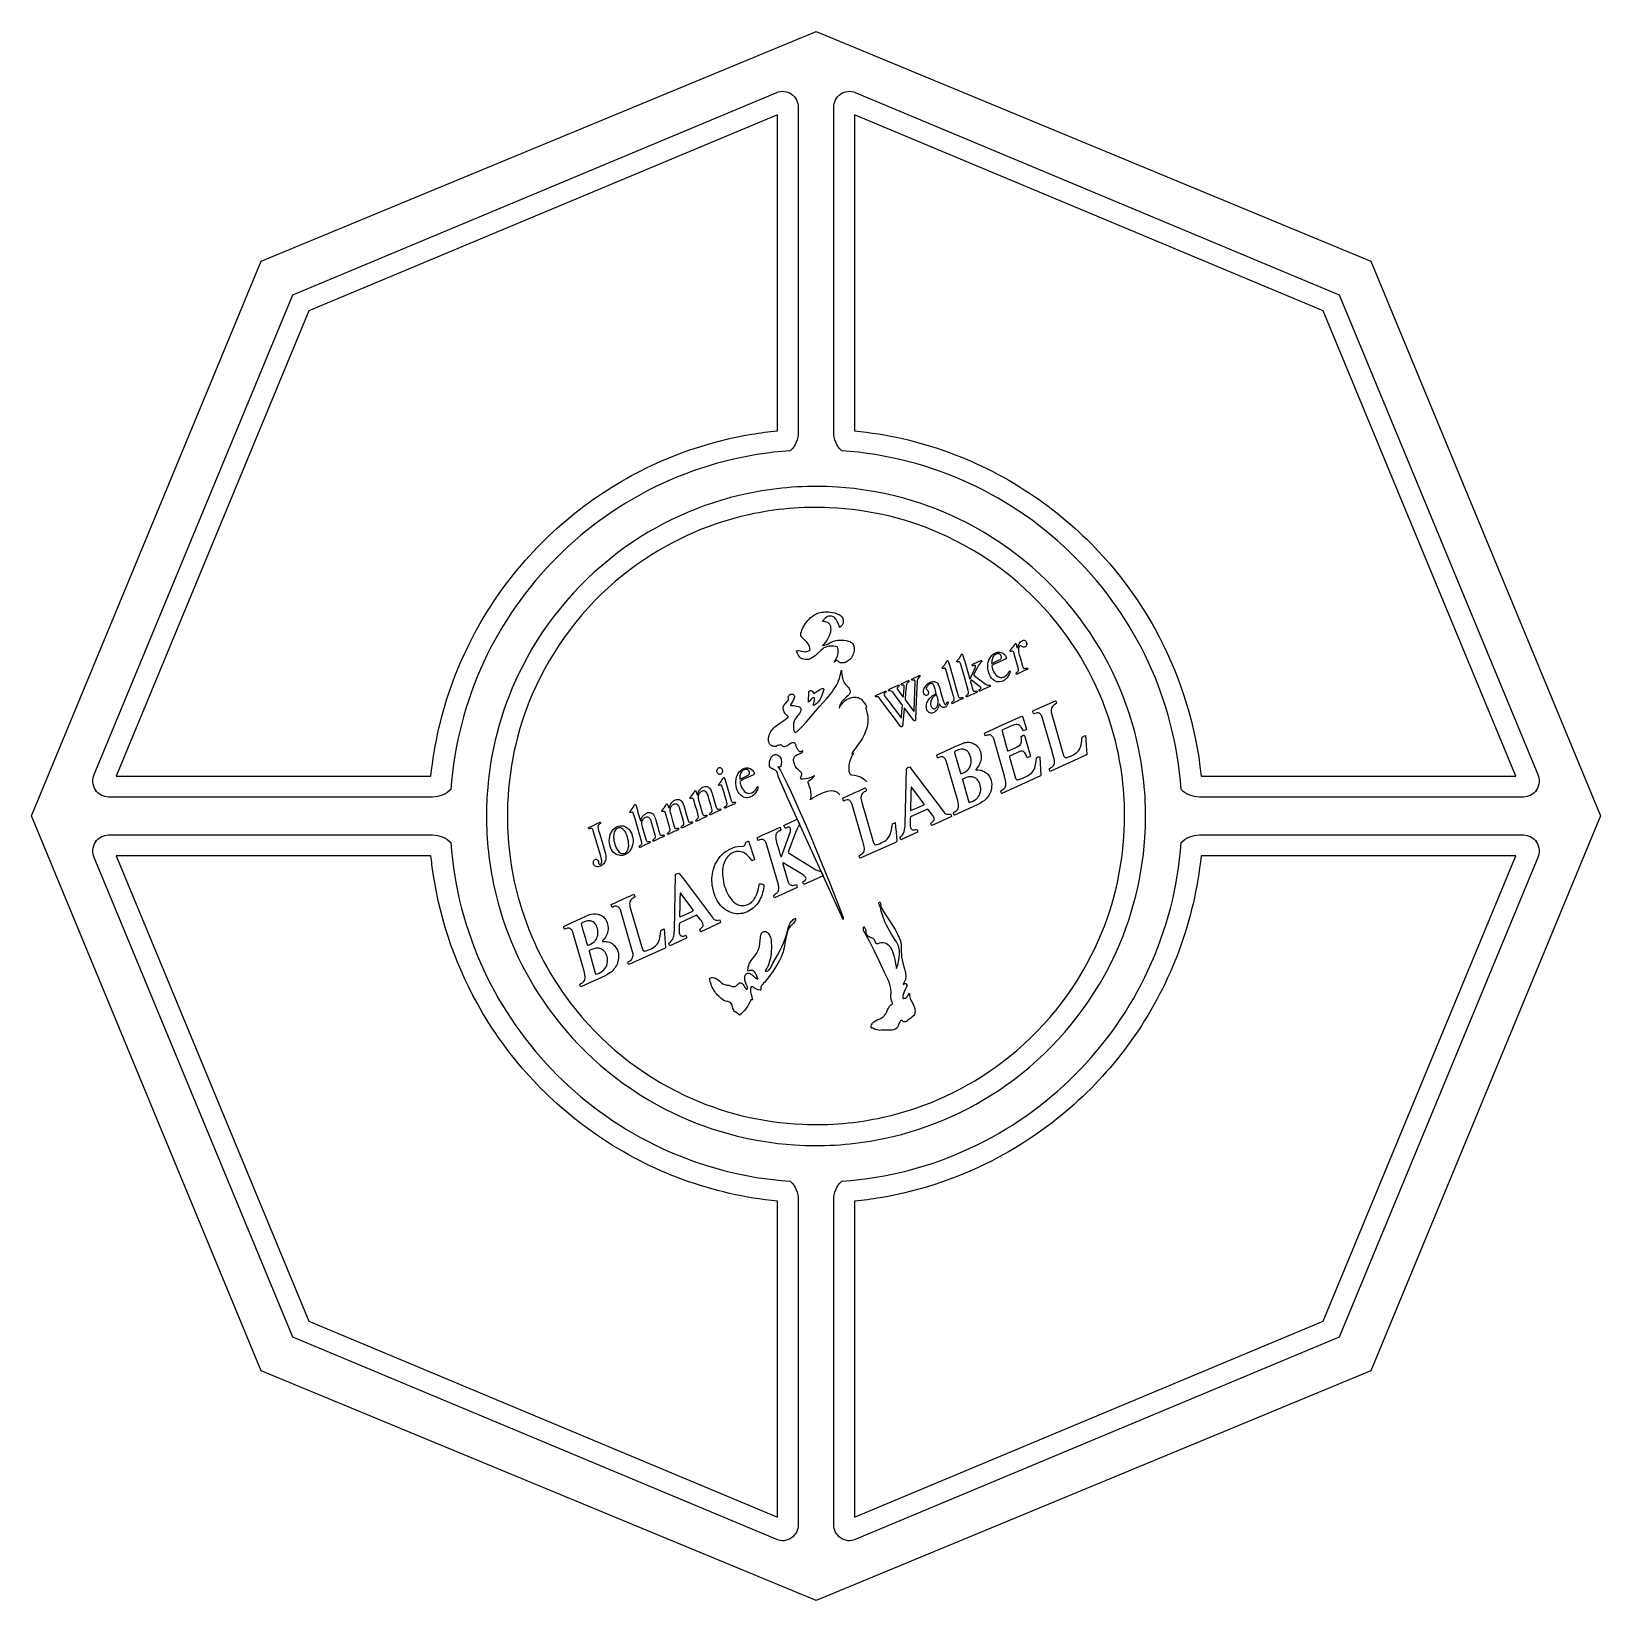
# Model space of a CAD drawing. Extents: x 0 to 300, y 0 to 300.
import ezdxf

# ---------------------------------------------------------------- set-up
doc = ezdxf.new("R2010")
doc.units = 0
doc.layers.add('Nível Padrão', color=18, linetype='CONTINUOUS')

msp = doc.modelspace()

# ---------------------------------------------------------------- linework, layer by layer
at = {"layer": 'Nível Padrão'}
for points in [[(43.93, 44.23), (43.17, 46.09), (0, 150.3), (43.93, 256.37), (150, 300.3), (256.07, 256.37), (300, 150.3), (256.07, 44.23), (150, 0.3), (43.93, 44.23)], [(152.68, 189.28), (153.13, 189.21), (153.58, 189.12), (154.02, 188.98), (154.23, 188.9), (154.42, 188.8), (154.61, 188.69), (154.77, 188.56), (154.91, 188.41), (155.03, 188.24), (155.13, 188.05), (155.19, 187.84), (155.22, 187.61), (155.22, 187.35), (155.19, 187.17), (155.14, 187.01), (155.07, 186.88), (154.98, 186.76), (154.88, 186.65), (154.76, 186.55), (154.5, 186.35), (154.47, 186.53), (154.38, 186.81), (154.25, 187.15), (154.07, 187.51), (153.85, 187.86), (153.72, 188.02), (153.59, 188.16), (153.45, 188.29), (153.3, 188.39), (153.14, 188.46), (152.98, 188.5), (152.71, 188.51), (152.45, 188.48), (152.21, 188.41), (151.98, 188.3), (151.77, 188.15), (151.56, 187.96), (151.37, 187.75), (151.18, 187.5), (151.25, 187.53), (151.34, 187.55), (151.54, 187.55), (151.77, 187.5), (152.02, 187.41), (152.26, 187.27), (152.37, 187.19), (152.47, 187.09), (152.57, 186.98), (152.64, 186.85), (152.71, 186.72), (152.75, 186.57), (152.8, 186.29), (152.81, 186), (152.79, 185.71), (152.75, 185.43), (152.67, 185.15), (152.58, 184.87), (152.47, 184.6), (152.35, 184.34), (152.07, 183.86), (151.78, 183.45), (151.5, 183.12), (151.25, 182.88), (151.3, 182.87), (151.4, 182.88), (151.69, 182.95), (152.02, 183.07), (152.31, 183.21), (152.66, 183.41), (153.03, 183.58), (153.4, 183.72), (153.79, 183.82), (154.18, 183.89), (154.57, 183.93), (154.95, 183.93), (155.34, 183.9), (155.74, 183.84), (156.12, 183.75), (156.46, 183.64), (156.62, 183.56), (156.77, 183.47), (156.9, 183.37), (157.02, 183.25), (157.11, 183.11), (157.19, 182.95), (157.26, 182.78), (157.3, 182.58), (157.31, 182.36), (157.3, 182.12), (157.27, 181.82), (157.21, 181.54), (157.12, 181.27), (157.02, 181.02), (156.9, 180.78), (156.76, 180.56), (156.6, 180.36), (156.42, 180.18), (156.24, 180.02), (156.04, 179.88), (155.83, 179.76), (155.61, 179.67), (155.39, 179.61), (155.16, 179.56), (154.92, 179.55), (154.68, 179.57), (154.59, 179.59), (154.5, 179.65), (154.36, 179.78), (154.21, 179.92), (154.13, 179.97), (154.03, 180), (153.95, 180), (153.87, 179.98), (153.74, 179.91), (153.61, 179.81), (153.46, 179.72), (153.74, 180.18), (153.98, 180.62), (154.08, 180.84), (154.16, 181.08), (154.22, 181.34), (154.25, 181.64), (154.25, 181.91), (154.22, 182.16), (154.15, 182.39), (154.06, 182.64), (153.7, 182.7), (153.35, 182.74), (152.97, 182.78), (152.77, 182.78), (152.57, 182.78), (152.38, 182.75), (152.19, 182.71), (151.85, 182.59), (151.52, 182.42), (151.22, 182.21), (150.92, 181.97), (150.37, 181.46), (149.81, 180.95), (149.53, 180.72), (149.23, 180.52), (148.92, 180.36), (148.59, 180.24), (148.41, 180.21), (148.23, 180.19), (148.04, 180.19), (147.84, 180.2), (147.58, 180.26), (147.34, 180.36), (147.13, 180.49), (146.94, 180.66), (146.76, 180.87), (146.6, 181.1), (146.45, 181.37), (146.31, 181.66), (146.28, 181.78), (146.29, 181.85), (146.32, 181.89), (146.33, 181.9), (146.51, 181.92), (146.67, 181.92), (146.96, 181.87), (147.26, 181.79), (147.6, 181.73), (147.95, 181.71), (148.11, 181.73), (148.27, 181.76), (148.58, 181.86), (148.9, 182.03), (148.84, 182.4), (148.74, 182.73), (148.62, 183.01), (148.47, 183.26), (148.31, 183.48), (148.14, 183.67), (147.79, 183.99), (147.47, 184.27), (147.33, 184.41), (147.21, 184.55), (147.13, 184.69), (147.08, 184.86), (147.07, 185.04), (147.11, 185.25), (147.2, 185.54), (147.31, 185.82), (147.57, 186.38), (147.87, 186.91), (148.19, 187.37), (148.43, 187.66), (148.67, 187.92), (148.91, 188.16), (149.17, 188.37), (149.43, 188.56), (149.69, 188.73), (149.96, 188.88), (150.24, 189), (150.52, 189.11), (150.81, 189.19), (151.11, 189.25), (151.41, 189.29), (151.72, 189.32), (152.04, 189.32), (152.36, 189.31), (152.68, 189.28)], [(188.21, 183.22), (188.3, 183.05), (188.36, 182.86), (188.42, 182.66), (188.49, 182.47), (188.51, 182.47), (188.52, 182.48), (188.55, 182.52), (188.74, 182.99), (188.85, 183.21), (188.98, 183.41), (189.12, 183.59), (189.29, 183.73), (189.47, 183.84), (189.67, 183.91), (189.82, 183.89), (189.97, 183.83), (190.11, 183.73), (190.2, 183.59), (190.26, 183.42), (190.29, 183.24), (190.28, 183.06), (190.23, 182.89), (190.15, 182.77), (190.05, 182.67), (189.93, 182.62), (189.81, 182.6), (189.68, 182.6), (189.55, 182.65), (189.28, 182.79), (189.16, 182.83), (189.03, 182.83), (188.98, 182.81), (188.92, 182.77), (188.87, 182.7), (188.82, 182.61), (188.73, 182.37), (188.69, 182.12), (188.7, 181.86), (188.74, 181.6), (188.8, 181.34), (188.87, 181.08), (189.02, 180.57), (189.49, 178.94), (189.54, 178.8), (189.61, 178.67), (189.69, 178.57), (189.75, 178.54), (189.81, 178.52), (189.88, 178.5), (189.96, 178.51), (190.12, 178.54), (190.28, 178.58), (190.43, 178.58), (190.48, 178.52), (190.49, 178.44), (190.45, 178.37), (190.4, 178.32), (190.28, 178.26), (190.15, 178.22), (190.02, 178.17), (189.61, 178), (189.21, 177.82), (188.43, 177.44), (188.35, 177.42), (188.31, 177.44), (188.28, 177.47), (188.26, 177.53), (188.26, 177.6), (188.35, 177.71), (188.46, 177.79), (188.57, 177.88), (188.66, 177.98), (188.72, 178.14), (188.73, 178.22), (188.73, 178.3), (188.66, 178.63), (188.57, 178.96), (188.47, 179.28), (188.38, 179.61), (188.1, 180.58), (187.81, 181.55), (187.73, 181.7), (187.67, 181.75), (187.61, 181.8), (187.55, 181.82), (187.48, 181.82), (187.35, 181.78), (187.22, 181.76), (187.16, 181.77), (187.11, 181.81), (187.1, 181.86), (187.1, 181.91), (187.13, 181.99), (187.37, 182.23), (187.59, 182.49), (187.79, 182.78), (187.96, 183.11), (188, 183.18), (188.07, 183.25), (188.1, 183.27), (188.14, 183.27), (188.18, 183.26), (188.21, 183.22)], [(177.96, 181.23), (178, 181.18), (178.04, 181.12), (178.09, 180.99), (178.35, 180.1), (178.36, 180.09), (178.87, 178.27), (179.13, 177.37), (179.4, 176.5), (179.42, 176.49), (179.44, 176.51), (179.48, 176.55), (180.44, 178.6), (180.5, 178.81), (180.51, 178.91), (180.48, 179.02), (180.41, 179.07), (180.33, 179.09), (180.26, 179.09), (180.18, 179.07), (180.03, 179.03), (179.96, 179.03), (179.89, 179.03), (179.85, 179.09), (179.83, 179.12), (179.84, 179.17), (179.88, 179.25), (179.94, 179.3), (180.1, 179.36), (180.82, 179.68), (181.54, 180.03), (181.62, 180.03), (181.66, 180.02), (181.69, 179.98), (181.71, 179.91), (181.7, 179.84), (181.62, 179.75), (181.54, 179.66), (181.37, 179.49), (181.19, 179.27), (181.03, 179.03), (180.87, 178.76), (180.73, 178.49), (180.46, 177.92), (180.18, 177.36), (180.17, 177.28), (180.19, 177.2), (181.35, 176.33), (182.52, 175.47), (182.69, 175.37), (182.86, 175.31), (183.04, 175.29), (183.21, 175.32), (183.27, 175.28), (183.31, 175.22), (183.31, 175.13), (183.27, 175.07), (183.13, 174.99), (182.98, 174.93), (182.68, 174.81), (181.99, 174.49), (181.32, 174.17), (181.28, 174.16), (181.25, 174.17), (181.19, 174.22), (181.17, 174.29), (181.18, 174.37), (181.22, 174.42), (181.27, 174.47), (181.38, 174.54), (181.48, 174.61), (181.52, 174.67), (181.55, 174.73), (181.54, 174.81), (181.5, 174.87), (180.63, 175.59), (179.74, 176.29), (179.71, 176.29), (179.67, 176.27), (179.62, 176.2), (179.55, 176.02), (179.55, 175.96), (179.77, 175.16), (179.88, 174.77), (180.01, 174.38), (180.09, 174.24), (180.14, 174.18), (180.22, 174.15), (180.35, 174.14), (180.47, 174.15), (180.73, 174.21), (180.79, 174.18), (180.82, 174.13), (180.83, 174.09), (180.83, 174.04), (180.8, 173.96), (180.54, 173.83), (180.29, 173.72), (180.03, 173.62), (179.77, 173.5), (179.31, 173.29), (178.85, 173.05), (178.77, 173.05), (178.73, 173.07), (178.7, 173.1), (178.69, 173.2), (178.73, 173.3), (178.85, 173.4), (178.98, 173.5), (179.09, 173.62), (179.13, 173.7), (179.16, 173.8), (179.15, 174.06), (179.09, 174.32), (178.36, 176.89), (177.61, 179.45), (177.57, 179.57), (177.51, 179.67), (177.44, 179.76), (177.34, 179.8), (177.23, 179.79), (177.13, 179.76), (177.03, 179.74), (176.98, 179.75), (176.93, 179.78), (176.91, 179.84), (176.91, 179.91), (176.99, 180.03), (177.08, 180.12), (177.17, 180.2), (177.26, 180.31), (177.42, 180.49), (177.56, 180.7), (177.81, 181.17), (177.84, 181.21), (177.87, 181.23), (177.92, 181.24), (177.96, 181.23)], [(186.07, 181.12), (186.17, 181), (186.26, 180.86), (186.33, 180.71), (186.39, 180.55), (186.38, 180.45), (186.33, 180.36), (186.2, 180.26), (184.07, 179.3), (183.67, 179.1), (183.64, 179.04), (183.63, 178.98), (183.71, 178.61), (183.82, 178.26), (183.95, 177.93), (184.11, 177.63), (184.3, 177.36), (184.52, 177.13), (184.77, 176.95), (184.91, 176.88), (185.06, 176.82), (185.28, 176.77), (185.51, 176.77), (185.75, 176.81), (185.97, 176.89), (186.19, 177.02), (186.39, 177.17), (186.57, 177.36), (186.72, 177.57), (186.79, 177.7), (186.85, 177.84), (186.93, 177.96), (186.98, 178.01), (187.04, 178.04), (187.1, 177.98), (187.12, 177.89), (187.04, 177.62), (186.93, 177.37), (186.81, 177.13), (186.67, 176.91), (186.52, 176.71), (186.36, 176.53), (186.18, 176.37), (185.99, 176.23), (185.72, 176.08), (185.44, 175.99), (185.15, 175.93), (184.87, 175.92), (184.59, 175.97), (184.31, 176.06), (184.04, 176.2), (183.79, 176.4), (183.55, 176.66), (183.33, 176.97), (183.15, 177.32), (183.01, 177.7), (182.9, 178.1), (182.84, 178.51), (182.83, 178.92), (182.86, 179.32), (182.94, 179.72), (183.06, 180.09), (183.22, 180.43), (183.41, 180.73), (183.63, 181), (183.89, 181.22), (184.17, 181.4), (184.48, 181.53), (184.68, 181.59), (184.89, 181.61), (185.1, 181.61), (185.31, 181.58), (185.52, 181.52), (185.71, 181.42), (185.9, 181.29), (186.07, 181.12)], [(184.21, 181.1), (184.06, 180.98), (183.94, 180.83), (183.83, 180.65), (183.74, 180.45), (183.67, 180.24), (183.62, 180.03), (183.59, 179.81), (183.58, 179.59), (183.59, 179.52), (183.61, 179.49), (183.64, 179.48), (184.27, 179.76), (184.91, 180.06), (185.22, 180.24), (185.3, 180.3), (185.36, 180.37), (185.41, 180.45), (185.45, 180.55), (185.44, 180.72), (185.4, 180.88), (185.33, 181.02), (185.25, 181.13), (185.13, 181.22), (185, 181.28), (184.87, 181.31), (184.73, 181.31), (184.6, 181.28), (184.46, 181.24), (184.33, 181.18), (184.21, 181.1)], [(163.13, 174.12), (163.25, 174.18), (163.32, 174.19), (163.35, 174.17), (163.37, 174.14), (163.39, 174.09), (163.39, 174.04), (163.35, 173.96), (163.24, 173.87), (163.12, 173.78), (163.06, 173.72), (163.02, 173.66), (163, 173.58), (163, 173.49), (163.12, 173.28), (163.25, 173.09), (163.53, 172.72), (165.13, 170.59), (165.69, 169.82), (166.27, 169.08), (166.3, 169.07), (166.33, 169.1), (166.44, 170.25), (166.54, 171.4), (166.53, 171.47), (166.51, 171.52), (166.44, 171.62), (164.67, 173.98), (164.55, 174.1), (164.41, 174.19), (164.26, 174.24), (164.11, 174.24), (163.98, 174.22), (163.92, 174.24), (163.86, 174.29), (163.85, 174.33), (163.85, 174.37), (163.88, 174.45), (164.02, 174.54), (164.45, 174.71), (164.89, 174.9), (165.74, 175.31), (165.78, 175.33), (165.82, 175.32), (165.89, 175.27), (165.9, 175.23), (165.9, 175.19), (165.86, 175.11), (165.75, 175.01), (165.62, 174.92), (165.56, 174.86), (165.52, 174.8), (165.51, 174.72), (165.52, 174.62), (165.62, 174.43), (166.63, 173.11), (166.66, 173.09), (166.68, 173.09), (166.69, 173.11), (166.72, 173.22), (166.8, 174.18), (166.84, 174.65), (166.86, 175.12), (166.84, 175.23), (166.78, 175.3), (166.72, 175.33), (166.66, 175.34), (166.54, 175.34), (166.42, 175.34), (166.36, 175.36), (166.31, 175.4), (166.28, 175.45), (166.29, 175.52), (166.35, 175.59), (166.42, 175.63), (166.58, 175.69), (167.12, 175.93), (167.64, 176.19), (167.71, 176.2), (167.78, 176.17), (167.8, 176.11), (167.81, 176.05), (167.74, 175.94), (167.66, 175.87), (167.57, 175.8), (167.48, 175.73), (167.41, 175.66), (167.36, 175.57), (167.28, 175.37), (167.24, 175.15), (167.22, 174.93), (167.12, 173.83), (167.03, 172.72), (167.03, 172.59), (167.05, 172.52), (167.09, 172.47), (168.53, 170.54), (168.61, 170.43), (168.71, 170.33), (168.74, 170.35), (168.75, 170.38), (168.76, 170.45), (168.95, 175.92), (168.93, 176.09), (168.91, 176.17), (168.87, 176.23), (168.8, 176.28), (168.74, 176.29), (168.59, 176.28), (168.45, 176.27), (168.38, 176.28), (168.32, 176.32), (168.3, 176.4), (168.32, 176.48), (168.42, 176.55), (169.08, 176.82), (169.4, 176.98), (169.71, 177.14), (169.8, 177.16), (169.84, 177.14), (169.88, 177.11), (169.89, 177.07), (169.89, 177.02), (169.87, 176.94), (169.68, 176.78), (169.5, 176.59), (169.43, 176.48), (169.38, 176.36), (169.34, 176.23), (169.33, 176.08), (169.18, 172.4), (169.05, 168.72), (169.02, 168.59), (168.99, 168.54), (168.95, 168.5), (168.88, 168.48), (168.82, 168.5), (168.73, 168.58), (167.84, 169.76), (166.94, 170.94), (166.91, 170.95), (166.88, 170.94), (166.86, 170.85), (166.6, 168.08), (166.57, 167.71), (166.54, 167.53), (166.48, 167.36), (166.39, 167.33), (166.31, 167.33), (166.18, 167.44), (165.19, 168.77), (163.19, 171.45), (162.6, 172.22), (162.31, 172.6), (161.99, 172.96), (161.93, 173.01), (161.86, 173.05), (161.72, 173.07), (161.58, 173.07), (161.44, 173.06), (161.37, 173.09), (161.35, 173.12), (161.33, 173.17), (161.35, 173.24), (161.39, 173.31), (161.45, 173.36), (162.29, 173.71), (162.72, 173.91), (163.13, 174.12)], [(175.23, 179.95), (175.28, 179.87), (175.32, 179.77), (175.39, 179.56), (176.27, 176.47), (176.28, 176.46), (176.76, 174.79), (177.27, 173.11), (177.31, 173.02), (177.38, 172.96), (177.45, 172.92), (177.53, 172.9), (177.6, 172.89), (177.66, 172.9), (177.8, 172.94), (177.87, 172.96), (177.94, 172.96), (178, 172.94), (178.06, 172.89), (178.07, 172.84), (178.07, 172.79), (178.04, 172.72), (177.88, 172.62), (177.71, 172.54), (177.38, 172.42), (177.06, 172.28), (176.75, 172.13), (176.13, 171.83), (176.04, 171.82), (176, 171.83), (175.97, 171.86), (175.95, 171.93), (175.96, 172), (176.08, 172.12), (176.22, 172.23), (176.34, 172.35), (176.4, 172.43), (176.43, 172.53), (176.44, 172.68), (176.42, 172.82), (176.34, 173.11), (176.25, 173.39), (176.17, 173.67), (175.99, 174.3), (174.8, 178.31), (174.71, 178.47), (174.65, 178.53), (174.57, 178.55), (174.52, 178.56), (174.47, 178.55), (174.36, 178.52), (174.25, 178.5), (174.2, 178.52), (174.16, 178.56), (174.15, 178.6), (174.15, 178.65), (174.2, 178.74), (174.4, 178.95), (174.6, 179.18), (174.77, 179.44), (174.93, 179.73), (174.98, 179.84), (175.05, 179.94), (175.09, 179.98), (175.13, 180), (175.18, 179.99), (175.23, 179.95)], [(151.1, 174.66), (151.21, 174.68), (151.32, 174.69), (151.4, 174.67), (151.46, 174.62), (151.48, 174.55), (151.49, 174.47), (151.45, 174.29), (151.1, 173.35), (150.92, 172.92), (150.72, 172.53), (150.49, 172.19), (150.36, 172.03), (150.22, 171.88), (150.06, 171.75), (149.9, 171.62), (149.72, 171.51), (149.52, 171.42), (149.55, 171.65), (149.6, 171.9), (149.71, 172.38), (149.74, 172.58), (149.73, 172.75), (149.71, 172.82), (149.67, 172.86), (149.61, 172.9), (149.54, 172.91), (149.38, 172.89), (149.24, 172.83), (149.12, 172.73), (149.02, 172.6), (148.81, 172.31), (148.69, 172.17), (148.55, 172.05), (148.62, 174.12), (148.79, 174.26), (148.89, 174.31), (149, 174.32), (149.1, 174.3), (149.2, 174.26), (149.28, 174.19), (149.35, 174.12), (149.48, 173.92), (149.61, 173.71), (149.99, 174), (150.34, 174.24), (150.69, 174.45), (151.1, 174.66)], [(173.25, 175.67), (173.36, 175.5), (173.45, 175.3), (173.6, 174.87), (174.02, 173.43), (174.45, 172), (174.54, 171.77), (174.61, 171.68), (174.71, 171.63), (174.78, 171.64), (174.84, 171.67), (174.9, 171.73), (174.95, 171.79), (175.03, 171.96), (175.09, 172.13), (175.14, 172.15), (175.19, 172.15), (175.24, 172.1), (175.26, 172.03), (175.24, 171.88), (175.2, 171.74), (175.15, 171.61), (175.08, 171.49), (175.01, 171.37), (174.92, 171.27), (174.82, 171.19), (174.72, 171.13), (174.61, 171.09), (174.49, 171.06), (174.38, 171.05), (174.27, 171.06), (174.15, 171.09), (174.05, 171.14), (173.95, 171.21), (173.86, 171.31), (173.79, 171.41), (173.73, 171.52), (173.67, 171.63), (173.6, 171.71), (173.56, 171.66), (173.49, 171.36), (173.4, 171.09), (173.28, 170.84), (173.14, 170.62), (172.98, 170.42), (172.79, 170.25), (172.59, 170.11), (172.36, 170.01), (172.22, 169.98), (172.08, 169.97), (171.93, 169.99), (171.79, 170.03), (171.66, 170.1), (171.53, 170.18), (171.42, 170.29), (171.32, 170.41), (171.21, 170.61), (171.14, 170.82), (171.1, 171.04), (171.08, 171.26), (171.1, 171.49), (171.13, 171.71), (171.2, 171.94), (171.29, 172.15), (171.44, 172.43), (171.62, 172.68), (171.81, 172.9), (172.01, 173.09), (172.23, 173.26), (172.46, 173.42), (172.95, 173.7), (172.98, 173.74), (173, 173.79), (172.78, 174.54), (172.67, 174.91), (172.54, 175.26), (172.47, 175.38), (172.37, 175.48), (172.26, 175.56), (172.15, 175.6), (171.98, 175.59), (171.82, 175.55), (171.66, 175.49), (171.52, 175.39), (171.38, 175.27), (171.27, 175.13), (171.17, 174.97), (171.09, 174.78), (171.08, 174.67), (171.1, 174.55), (171.35, 174.28), (171.45, 174.12), (171.48, 174.03), (171.5, 173.92), (171.5, 173.8), (171.47, 173.68), (171.43, 173.57), (171.36, 173.48), (171.24, 173.39), (171.11, 173.35), (170.98, 173.36), (170.85, 173.41), (170.78, 173.47), (170.72, 173.54), (170.62, 173.72), (170.57, 173.93), (170.56, 174.14), (170.61, 174.46), (170.71, 174.74), (170.84, 175), (171, 175.23), (171.19, 175.43), (171.4, 175.61), (171.62, 175.75), (171.85, 175.87), (172.03, 175.93), (172.21, 175.97), (172.39, 176), (172.57, 176), (172.75, 175.97), (172.92, 175.91), (173.09, 175.81), (173.25, 175.67)], [(173.05, 173.44), (172.91, 173.39), (172.79, 173.31), (172.54, 173.15), (172.41, 173.02), (172.28, 172.87), (172.16, 172.69), (172.06, 172.51), (171.98, 172.3), (171.93, 172.09), (171.91, 171.87), (171.92, 171.66), (171.94, 171.51), (171.98, 171.36), (172.03, 171.23), (172.1, 171.11), (172.18, 171.01), (172.27, 170.92), (172.37, 170.84), (172.49, 170.79), (172.66, 170.79), (172.82, 170.85), (172.97, 170.95), (173.1, 171.09), (173.23, 171.36), (173.31, 171.63), (173.35, 171.92), (173.35, 172.22), (173.33, 172.51), (173.27, 172.81), (173.19, 173.11), (173.1, 173.4), (173.05, 173.44)], [(195.78, 172.32), (195.83, 172.3), (195.87, 172.25), (195.92, 172.11), (195.97, 171.84), (195.64, 171.63), (195.48, 171.51), (195.34, 171.38), (195.21, 171.23), (195.1, 171.06), (195.02, 170.86), (194.98, 170.62), (194.97, 170.15), (197.34, 161.84), (197.41, 161.71), (197.5, 161.58), (197.61, 161.48), (197.68, 161.44), (197.75, 161.42), (198.12, 161.53), (198.49, 161.66), (198.86, 161.82), (199.22, 162), (199.57, 162.22), (199.89, 162.47), (200.04, 162.62), (200.17, 162.77), (200.3, 162.94), (200.41, 163.13), (200.52, 163.39), (200.61, 163.66), (200.68, 163.94), (200.75, 164.23), (200.84, 164.8), (200.91, 165.38), (201.05, 165.49), (201.2, 165.58), (201.36, 165.64), (201.52, 165.66), (201.66, 163.86), (201.72, 162.97), (201.77, 162.08), (201.61, 161.94), (194.77, 158.83), (194.7, 158.94), (194.64, 159.08), (194.62, 159.21), (194.6, 159.33), (194.83, 159.5), (195.06, 159.65), (195.27, 159.82), (195.37, 159.92), (195.46, 160.04), (195.52, 160.19), (195.57, 160.35), (195.6, 160.51), (195.61, 160.66), (195.59, 160.98), (195.52, 161.31), (195.43, 161.63), (195.32, 161.96), (195.23, 162.29), (195.15, 162.61), (193.23, 169.22), (193.18, 169.37), (193.12, 169.51), (193.04, 169.63), (192.95, 169.75), (192.85, 169.85), (192.74, 169.93), (192.62, 169.99), (192.48, 170.03), (192.28, 170.02), (192.06, 169.97), (191.63, 169.82), (191.56, 169.91), (191.52, 170.03), (191.47, 170.29), (191.48, 170.34), (191.52, 170.38), (191.59, 170.45), (195.78, 172.32)], [(189.45, 169.34), (189.65, 168.74), (189.85, 168.12), (190.24, 166.88), (190.12, 166.78), (189.98, 166.7), (189.69, 166.59), (189.57, 166.75), (189.47, 166.93), (189.36, 167.11), (189.23, 167.29), (189.12, 167.44), (189.01, 167.56), (188.88, 167.65), (188.75, 167.72), (188.62, 167.76), (188.48, 167.79), (188.34, 167.79), (188.2, 167.78), (187.91, 167.72), (187.62, 167.62), (187.06, 167.38), (185.62, 166.7), (185.56, 166.52), (186.63, 162.78), (186.75, 162.76), (187.92, 163.27), (188.2, 163.4), (188.48, 163.55), (188.76, 163.72), (189.03, 163.91), (189.14, 164.08), (189.23, 164.28), (189.28, 164.48), (189.31, 164.68), (189.31, 164.9), (189.3, 165.11), (189.25, 165.52), (189.53, 165.69), (189.67, 165.75), (189.81, 165.78), (189.89, 165.68), (190.99, 161.73), (190.87, 161.62), (190.72, 161.54), (190.55, 161.47), (190.39, 161.42), (190.22, 161.82), (190.13, 162.02), (190.04, 162.2), (189.92, 162.37), (189.79, 162.52), (189.64, 162.63), (189.46, 162.7), (189.09, 162.67), (186.99, 161.72), (186.98, 161.53), (188.14, 157.51), (188.21, 157.38), (188.31, 157.28), (188.42, 157.21), (188.54, 157.19), (189.36, 157.49), (189.77, 157.65), (190.17, 157.84), (190.55, 158.05), (190.91, 158.3), (191.25, 158.58), (191.4, 158.74), (191.54, 158.91), (191.69, 159.19), (191.82, 159.49), (191.91, 159.8), (191.98, 160.13), (192.09, 160.79), (192.17, 161.44), (192.44, 161.59), (192.72, 161.69), (192.78, 161.5), (192.98, 158.09), (192.95, 158), (185.53, 154.59), (185.49, 154.63), (185.45, 154.68), (185.4, 154.82), (185.35, 155.12), (185.67, 155.31), (185.82, 155.42), (185.96, 155.54), (186.09, 155.68), (186.19, 155.84), (186.27, 156.03), (186.32, 156.25), (186.32, 156.46), (186.31, 156.66), (186.24, 157.07), (186.02, 157.89), (183.98, 165.04), (183.92, 165.19), (183.84, 165.33), (183.75, 165.46), (183.64, 165.57), (183.52, 165.67), (183.4, 165.74), (183.27, 165.79), (183.13, 165.81), (182.94, 165.78), (182.75, 165.73), (182.56, 165.66), (182.36, 165.6), (182.27, 165.85), (182.21, 166.12), (183.97, 166.95), (185.77, 167.78), (189.34, 169.4), (189.45, 169.34)], [(142.34, 162.03), (142.54, 162), (142.73, 161.92), (142.91, 161.79), (143.07, 161.63), (143.21, 161.44), (143.31, 161.22), (143.37, 160.97), (143.38, 160.7), (143.35, 160.25), (143.31, 160.04), (143.25, 159.86), (143.16, 159.72), (143.11, 159.67), (143.05, 159.64), (142.98, 159.63), (142.9, 159.64), (142.82, 159.67), (142.72, 159.73), (142.95, 159.39), (143.21, 158.97), (143.8, 157.87), (144.5, 156.48), (145.27, 154.84), (146.11, 152.99), (147, 150.98), (147.93, 148.84), (148.87, 146.62), (150.75, 142.1), (152.52, 137.75), (154.04, 133.89), (155.2, 130.87), (155.19, 130.53), (148.98, 144.13), (144.7, 153.54), (143.29, 156.68), (142.9, 157.59), (142.75, 157.94), (142.72, 158.24), (142.66, 158.48), (142.57, 158.68), (142.45, 158.84), (142.32, 158.97), (142.18, 159.07), (141.87, 159.22), (141.56, 159.36), (141.43, 159.44), (141.31, 159.53), (141.21, 159.66), (141.13, 159.81), (141.09, 160), (141.08, 160.24), (141.11, 160.6), (141.18, 160.94), (141.29, 161.25), (141.43, 161.52), (141.52, 161.64), (141.61, 161.74), (141.71, 161.83), (141.82, 161.91), (141.94, 161.97), (142.07, 162.01), (142.2, 162.03), (142.34, 162.03)], [(181.04, 163.41), (181.19, 163.15), (181.33, 162.86), (181.44, 162.56), (181.52, 162.24), (181.57, 161.91), (181.59, 161.58), (181.57, 161.25), (181.52, 160.93), (181.44, 160.67), (181.34, 160.42), (181.24, 160.18), (181.12, 159.96), (180.86, 159.55), (180.56, 159.19), (180.58, 159.12), (180.97, 159.13), (181.38, 159.08), (181.58, 159.03), (181.78, 158.98), (181.98, 158.9), (182.17, 158.81), (182.36, 158.7), (182.54, 158.58), (182.7, 158.44), (182.86, 158.28), (183, 158.1), (183.13, 157.91), (183.25, 157.69), (183.34, 157.46), (183.47, 157.08), (183.55, 156.7), (183.59, 156.32), (183.58, 155.95), (183.54, 155.58), (183.46, 155.21), (183.34, 154.85), (183.18, 154.5), (183.05, 154.25), (182.9, 154.03), (182.74, 153.82), (182.57, 153.62), (182.39, 153.44), (182.2, 153.28), (181.79, 152.98), (181.36, 152.72), (180.91, 152.48), (180, 152.04), (176.47, 150.47), (176.42, 150.51), (176.38, 150.56), (176.33, 150.68), (176.28, 150.93), (176.39, 151.03), (176.51, 151.11), (176.78, 151.26), (176.94, 151.41), (177.09, 151.6), (177.2, 151.83), (177.24, 151.95), (177.26, 152.09), (177.27, 152.28), (177.26, 152.47), (177.2, 152.86), (177.11, 153.24), (176.99, 153.63), (174.9, 160.84), (174.84, 160.99), (174.77, 161.13), (174.68, 161.26), (174.58, 161.38), (174.47, 161.48), (174.34, 161.55), (174.22, 161.6), (174.08, 161.62), (173.89, 161.6), (173.7, 161.55), (173.33, 161.43), (173.28, 161.45), (173.24, 161.49), (173.18, 161.62), (173.11, 161.9), (173.14, 161.99), (175.54, 163.09), (176.75, 163.65), (177.98, 164.19), (178.38, 164.32), (178.79, 164.38), (178.99, 164.39), (179.19, 164.39), (179.4, 164.37), (179.6, 164.33), (179.79, 164.28), (179.99, 164.21), (180.17, 164.12), (180.36, 164.01), (180.54, 163.89), (180.71, 163.75), (180.88, 163.59), (181.04, 163.41)], [(176.61, 162.67), (176.52, 162.59), (176.48, 162.54), (176.47, 162.46), (177.62, 158.46), (177.7, 158.36), (178.03, 158.48), (178.35, 158.63), (178.66, 158.82), (178.94, 159.05), (179.07, 159.18), (179.19, 159.32), (179.3, 159.48), (179.4, 159.65), (179.48, 159.83), (179.55, 160.03), (179.61, 160.24), (179.65, 160.47), (179.66, 160.78), (179.64, 161.1), (179.58, 161.42), (179.5, 161.73), (179.38, 162.03), (179.24, 162.3), (179.08, 162.54), (178.89, 162.73), (178.76, 162.83), (178.63, 162.91), (178.49, 162.97), (178.35, 163.02), (178.21, 163.05), (178.07, 163.07), (177.79, 163.06), (177.49, 163.01), (177.2, 162.92), (176.91, 162.8), (176.61, 162.67)], [(131.95, 159.39), (132.03, 159.28), (132.09, 159.14), (132.13, 158.99), (132.13, 158.83), (132.09, 158.64), (132.01, 158.47), (131.89, 158.33), (131.75, 158.24), (131.61, 158.22), (131.47, 158.24), (131.34, 158.31), (131.23, 158.41), (131.16, 158.52), (131.11, 158.64), (131.07, 158.77), (131.07, 158.91), (131.09, 159.09), (131.15, 159.26), (131.25, 159.4), (131.38, 159.49), (131.53, 159.55), (131.68, 159.55), (131.82, 159.5), (131.95, 159.39)], [(137.86, 159.04), (137.98, 158.9), (138.09, 158.74), (138.18, 158.56), (138.21, 158.46), (138.22, 158.36), (138.19, 158.28), (138.14, 158.23), (138.03, 158.16), (136.03, 157.25), (135.74, 157.11), (135.6, 157.04), (135.48, 156.95), (135.46, 156.83), (135.48, 156.7), (135.51, 156.57), (135.54, 156.43), (135.65, 156.09), (135.78, 155.77), (135.94, 155.48), (136.13, 155.22), (136.35, 154.99), (136.59, 154.82), (136.72, 154.75), (136.86, 154.69), (137, 154.65), (137.15, 154.63), (137.41, 154.64), (137.66, 154.7), (137.89, 154.81), (138.11, 154.96), (138.3, 155.15), (138.49, 155.36), (138.64, 155.61), (138.78, 155.87), (138.85, 155.9), (138.89, 155.9), (138.92, 155.87), (138.93, 155.8), (138.93, 155.73), (138.9, 155.6), (138.8, 155.35), (138.64, 155.03), (138.46, 154.74), (138.25, 154.49), (138.02, 154.27), (137.77, 154.09), (137.5, 153.95), (137.21, 153.86), (136.92, 153.8), (136.67, 153.8), (136.42, 153.84), (136.17, 153.93), (135.92, 154.05), (135.7, 154.21), (135.49, 154.41), (135.3, 154.63), (135.15, 154.87), (134.96, 155.24), (134.82, 155.64), (134.72, 156.05), (134.67, 156.48), (134.67, 156.91), (134.72, 157.34), (134.82, 157.76), (134.98, 158.16), (135.14, 158.46), (135.34, 158.73), (135.57, 158.96), (135.82, 159.16), (136.08, 159.31), (136.36, 159.42), (136.65, 159.49), (136.94, 159.5), (137.18, 159.45), (137.42, 159.36), (137.65, 159.22), (137.76, 159.14), (137.86, 159.04)], [(136.1, 159.03), (135.94, 158.92), (135.8, 158.78), (135.68, 158.6), (135.59, 158.41), (135.51, 158.19), (135.45, 157.97), (135.42, 157.74), (135.41, 157.51), (135.41, 157.41), (135.43, 157.37), (135.46, 157.35), (136.13, 157.65), (136.79, 157.96), (137.06, 158.12), (137.17, 158.21), (137.22, 158.28), (137.26, 158.36), (137.28, 158.44), (137.28, 158.52), (137.26, 158.68), (137.21, 158.84), (137.13, 158.97), (137.02, 159.08), (136.9, 159.16), (136.77, 159.2), (136.63, 159.21), (136.5, 159.19), (136.36, 159.15), (136.23, 159.1), (136.1, 159.03)], [(168.35, 159.12), (174.36, 151.13), (174.5, 150.98), (174.66, 150.85), (174.82, 150.74), (175, 150.67), (175.18, 150.63), (175.37, 150.62), (175.55, 150.65), (175.74, 150.71), (175.8, 150.6), (175.85, 150.47), (175.91, 150.21), (174.97, 149.75), (174.02, 149.31), (172.12, 148.46), (172.05, 148.55), (172, 148.67), (171.93, 148.91), (172.02, 149), (172.12, 149.07), (172.34, 149.23), (172.43, 149.32), (172.51, 149.42), (172.57, 149.55), (172.59, 149.71), (172.59, 149.83), (172.56, 149.95), (172.48, 150.14), (172.37, 150.32), (172.26, 150.47), (171.43, 151.57), (171.33, 151.6), (168.09, 150.12), (168.01, 149.9), (168.02, 149.6), (168, 149.27), (167.98, 148.94), (167.98, 148.6), (168.01, 148.29), (168.04, 148.15), (168.09, 148.02), (168.17, 147.9), (168.26, 147.8), (168.37, 147.71), (168.51, 147.64), (168.61, 147.63), (168.7, 147.63), (168.89, 147.66), (169.08, 147.71), (169.29, 147.74), (169.34, 147.65), (169.38, 147.53), (169.42, 147.26), (169.38, 147.2), (166.22, 145.77), (166.11, 146.05), (166.08, 146.19), (166.09, 146.32), (166.22, 146.4), (166.35, 146.49), (166.46, 146.6), (166.56, 146.72), (166.65, 146.86), (166.73, 147), (166.86, 147.32), (166.95, 147.67), (167.01, 148.02), (167.05, 148.38), (167.06, 148.71), (167.33, 159.31), (167.36, 159.39), (167.42, 159.45), (167.5, 159.51), (167.58, 159.55), (167.77, 159.61), (167.93, 159.69), (168.35, 159.12)], [(132.46, 157.62), (132.55, 157.42), (133.77, 153.24), (133.82, 153.11), (133.9, 153), (133.99, 152.92), (134.05, 152.9), (134.12, 152.9), (134.32, 152.93), (134.52, 152.95), (134.57, 152.93), (134.61, 152.87), (134.62, 152.83), (134.61, 152.79), (134.57, 152.71), (134.46, 152.64), (134.01, 152.46), (133.55, 152.25), (132.65, 151.82), (132.58, 151.82), (132.55, 151.83), (132.53, 151.86), (132.51, 151.91), (132.51, 151.98), (132.57, 152.07), (132.64, 152.14), (132.81, 152.26), (132.89, 152.33), (132.95, 152.42), (132.99, 152.52), (132.99, 152.65), (132.94, 152.93), (132.87, 153.22), (132.7, 153.77), (132.38, 154.91), (132.2, 155.47), (132.02, 156.03), (131.97, 156.11), (131.91, 156.17), (131.83, 156.21), (131.75, 156.22), (131.67, 156.21), (131.59, 156.19), (131.44, 156.15), (131.39, 156.19), (131.37, 156.23), (131.36, 156.28), (131.43, 156.41), (131.52, 156.52), (131.62, 156.62), (131.72, 156.73), (132.01, 157.14), (132.15, 157.36), (132.27, 157.6), (132.31, 157.65), (132.37, 157.67), (132.42, 157.66), (132.46, 157.62)], [(178.07, 157.37), (178.02, 157.32), (177.99, 157.26), (179.22, 152.95), (179.27, 152.86), (179.63, 152.98), (179.98, 153.12), (180.32, 153.31), (180.63, 153.54), (180.77, 153.67), (180.91, 153.81), (181.03, 153.96), (181.14, 154.13), (181.24, 154.31), (181.33, 154.51), (181.4, 154.72), (181.46, 154.94), (181.49, 155.24), (181.5, 155.55), (181.46, 155.87), (181.4, 156.18), (181.3, 156.49), (181.18, 156.77), (181.03, 157.02), (180.86, 157.23), (180.71, 157.38), (180.55, 157.51), (180.39, 157.61), (180.22, 157.69), (180.05, 157.74), (179.88, 157.78), (179.7, 157.8), (179.53, 157.8), (179.16, 157.76), (178.8, 157.67), (178.43, 157.54), (178.07, 157.37)], [(121.55, 152.63), (121.64, 152.52), (121.7, 152.37), (121.8, 152.05), (121.83, 151.93), (121.85, 151.87), (121.89, 151.82), (121.93, 151.87), (122.02, 152.14), (122.13, 152.4), (122.26, 152.63), (122.41, 152.85), (122.58, 153.03), (122.76, 153.19), (122.96, 153.32), (123.19, 153.41), (123.34, 153.45), (123.5, 153.46), (123.66, 153.45), (123.82, 153.43), (123.97, 153.37), (124.11, 153.29), (124.24, 153.19), (124.36, 153.05), (124.47, 152.88), (124.56, 152.7), (124.71, 152.28), (124.84, 151.84), (124.97, 151.4), (125.24, 150.43), (125.54, 149.47), (125.58, 149.36), (125.64, 149.26), (125.72, 149.18), (125.82, 149.14), (125.89, 149.13), (125.96, 149.14), (126.11, 149.17), (126.25, 149.19), (126.31, 149.18), (126.38, 149.14), (126.4, 149.05), (126.38, 148.98), (126.33, 148.91), (125.38, 148.48), (124.91, 148.26), (124.45, 148.02), (124.34, 148.01), (124.29, 148.03), (124.26, 148.08), (124.24, 148.13), (124.25, 148.18), (124.29, 148.28), (124.43, 148.4), (124.58, 148.52), (124.64, 148.59), (124.7, 148.67), (124.73, 148.76), (124.75, 148.88), (124.73, 149.03), (124.7, 149.18), (124.62, 149.48), (123.91, 151.84), (123.81, 152.1), (123.75, 152.22), (123.68, 152.32), (123.59, 152.42), (123.5, 152.49), (123.39, 152.55), (123.27, 152.58), (123.12, 152.59), (122.96, 152.57), (122.81, 152.53), (122.67, 152.46), (122.53, 152.36), (122.41, 152.25), (122.3, 152.12), (122.2, 151.97), (122.13, 151.81), (122.09, 151.64), (122.07, 151.47), (122.07, 151.31), (122.13, 150.97), (122.22, 150.63), (122.57, 149.4), (122.93, 148.19), (122.97, 148.08), (123.04, 147.99), (123.13, 147.93), (123.23, 147.9), (123.29, 147.89), (123.36, 147.9), (123.49, 147.95), (123.62, 147.97), (123.68, 147.96), (123.74, 147.92), (123.77, 147.83), (123.76, 147.79), (123.74, 147.76), (123.63, 147.66), (123.52, 147.6), (123.39, 147.55), (123.26, 147.49), (122.89, 147.33), (122.53, 147.16), (121.81, 146.81), (121.72, 146.79), (121.68, 146.8), (121.65, 146.82), (121.62, 146.89), (121.62, 146.96), (121.66, 147.04), (121.71, 147.1), (121.83, 147.2), (121.96, 147.29), (122.01, 147.34), (122.05, 147.41), (122.09, 147.54), (122.11, 147.66), (122.1, 147.79), (122.07, 147.92), (121.99, 148.18), (121.93, 148.44), (121.55, 149.75), (121.36, 150.4), (121.14, 151.04), (121.08, 151.12), (121.01, 151.17), (120.92, 151.19), (120.83, 151.18), (120.67, 151.14), (120.59, 151.14), (120.55, 151.15), (120.52, 151.18), (120.5, 151.26), (120.51, 151.33), (120.77, 151.62), (120.89, 151.77), (121.01, 151.93), (121.12, 152.08), (121.22, 152.25), (121.4, 152.6), (121.48, 152.65), (121.52, 152.65), (121.55, 152.63)], [(126.98, 155.1), (127.07, 154.92), (127.14, 154.72), (127.27, 154.32), (127.31, 154.32), (127.32, 154.34), (127.43, 154.66), (127.56, 154.95), (127.71, 155.21), (127.89, 155.43), (128.09, 155.63), (128.32, 155.78), (128.56, 155.89), (128.83, 155.95), (128.95, 155.95), (129.09, 155.94), (129.22, 155.91), (129.35, 155.86), (129.48, 155.8), (129.59, 155.71), (129.7, 155.6), (129.78, 155.47), (129.89, 155.29), (129.98, 155.09), (130.14, 154.63), (130.28, 154.16), (130.41, 153.69), (130.66, 152.83), (130.78, 152.41), (130.91, 151.99), (130.96, 151.87), (131.02, 151.75), (131.1, 151.67), (131.2, 151.62), (131.32, 151.62), (131.44, 151.63), (131.68, 151.67), (131.73, 151.64), (131.78, 151.57), (131.79, 151.53), (131.78, 151.49), (131.74, 151.41), (131.59, 151.32), (131.14, 151.14), (130.71, 150.94), (129.84, 150.51), (129.75, 150.51), (129.71, 150.52), (129.67, 150.54), (129.65, 150.62), (129.65, 150.69), (129.73, 150.79), (129.82, 150.88), (129.92, 150.95), (130.01, 151.03), (130.07, 151.11), (130.11, 151.2), (130.14, 151.31), (130.15, 151.41), (130.03, 151.91), (129.89, 152.41), (129.6, 153.38), (129.36, 154.19), (129.21, 154.56), (129.12, 154.73), (129.01, 154.89), (128.89, 154.98), (128.77, 155.04), (128.64, 155.08), (128.51, 155.08), (128.38, 155.07), (128.25, 155.03), (127.99, 154.91), (127.79, 154.74), (127.63, 154.52), (127.56, 154.39), (127.51, 154.25), (127.48, 154.11), (127.46, 153.96), (127.48, 153.66), (127.55, 153.37), (128.31, 150.72), (128.36, 150.61), (128.42, 150.51), (128.5, 150.43), (128.6, 150.39), (128.73, 150.39), (128.85, 150.42), (128.98, 150.45), (129.1, 150.44), (129.15, 150.38), (129.17, 150.3), (129.14, 150.23), (129.09, 150.19), (128.98, 150.12), (128.54, 149.94), (128.09, 149.75), (127.66, 149.53), (127.23, 149.3), (127.13, 149.29), (127.09, 149.3), (127.04, 149.33), (127.02, 149.39), (127.02, 149.47), (127.09, 149.58), (127.18, 149.66), (127.29, 149.74), (127.39, 149.82), (127.44, 149.88), (127.48, 149.96), (127.51, 150.05), (127.52, 150.15), (127.48, 150.42), (127.4, 150.7), (127.25, 151.26), (126.92, 152.39), (126.75, 152.95), (126.57, 153.5), (126.52, 153.58), (126.46, 153.64), (126.39, 153.69), (126.31, 153.7), (126.26, 153.7), (126.21, 153.69), (126.1, 153.64), (126.05, 153.63), (126, 153.63), (125.95, 153.65), (125.91, 153.7), (125.9, 153.74), (125.9, 153.78), (125.94, 153.87), (126.19, 154.14), (126.42, 154.43), (126.63, 154.75), (126.81, 155.11), (126.9, 155.15), (126.94, 155.14), (126.98, 155.1)], [(159.43, 155.68), (159.51, 155.58), (159.56, 155.44), (159.61, 155.15), (159.57, 155.1), (159.51, 155.06), (159.38, 154.99), (159.24, 154.93), (159.13, 154.85), (159.01, 154.76), (158.9, 154.65), (158.81, 154.51), (158.73, 154.37), (158.66, 154.21), (158.62, 154.04), (158.6, 153.86), (158.6, 153.68), (158.73, 153.12), (161, 145.2), (161.07, 145.07), (161.16, 144.94), (161.26, 144.85), (161.37, 144.79), (161.57, 144.83), (161.77, 144.87), (162.13, 145), (162.49, 145.17), (162.87, 145.36), (163.14, 145.5), (163.39, 145.68), (163.62, 145.88), (163.82, 146.11), (164, 146.38), (164.15, 146.68), (164.27, 147.01), (164.35, 147.38), (164.43, 147.73), (164.48, 148.09), (164.53, 148.44), (164.61, 148.79), (164.86, 148.93), (165.14, 149.03), (165.23, 148.17), (165.3, 147.29), (165.36, 146.4), (165.43, 145.52), (165.41, 145.44), (165.38, 145.39), (165.29, 145.31), (165.18, 145.26), (165.06, 145.2), (158.44, 142.23), (158.37, 142.32), (158.32, 142.44), (158.28, 142.7), (158.58, 142.91), (158.73, 143.02), (158.87, 143.14), (159.01, 143.28), (159.12, 143.44), (159.21, 143.63), (159.26, 143.87), (159.26, 144.15), (159.23, 144.42), (159.17, 144.69), (159.1, 144.96), (158.93, 145.51), (158.84, 145.78), (158.78, 146.07), (156.91, 152.48), (156.79, 152.77), (156.72, 152.91), (156.64, 153.03), (156.55, 153.15), (156.44, 153.24), (156.31, 153.31), (156.17, 153.37), (156.06, 153.38), (155.95, 153.37), (155.73, 153.33), (155.51, 153.24), (155.29, 153.14), (155.22, 153.24), (155.18, 153.37), (155.12, 153.64), (155.15, 153.73), (156.24, 154.22), (157.3, 154.71), (158.36, 155.2), (159.43, 155.68)], [(168.18, 155.72), (168.13, 154.64), (168.1, 153.55), (168.08, 152.45), (168.08, 151.35), (168.73, 151.58), (169.37, 151.85), (170.59, 152.41), (170.62, 152.44), (170.66, 152.48), (170.67, 152.53), (170.65, 152.59), (169.47, 154.22), (168.26, 155.84), (168.22, 155.84), (168.2, 155.81), (168.18, 155.72)], [(219.82, 155.37), (219.82, 155.37), (219.82, 155.37)], [(115.51, 152.46), (115.6, 152.26), (115.66, 152.04), (115.79, 151.61), (115.97, 151), (116.14, 150.41), (116.43, 149.41), (116.46, 149.37), (116.48, 149.37), (116.5, 149.39), (116.6, 149.67), (116.72, 149.93), (116.86, 150.18), (117.02, 150.39), (117.2, 150.58), (117.39, 150.74), (117.61, 150.86), (117.85, 150.94), (118, 150.97), (118.15, 150.98), (118.3, 150.97), (118.44, 150.93), (118.58, 150.87), (118.71, 150.79), (118.84, 150.69), (118.94, 150.56), (119.07, 150.33), (119.18, 150.08), (119.28, 149.82), (119.37, 149.54), (119.53, 148.97), (119.7, 148.41), (119.92, 147.6), (120.04, 147.2), (120.17, 146.81), (120.24, 146.72), (120.32, 146.66), (120.4, 146.64), (120.49, 146.63), (120.68, 146.65), (120.86, 146.68), (120.91, 146.66), (120.96, 146.61), (120.98, 146.52), (120.95, 146.45), (120.79, 146.34), (120.61, 146.27), (120.44, 146.2), (120.27, 146.12), (119.63, 145.82), (119, 145.51), (118.92, 145.5), (118.87, 145.52), (118.84, 145.55), (118.82, 145.63), (118.83, 145.71), (118.91, 145.8), (119, 145.88), (119.09, 145.95), (119.18, 146.03), (119.25, 146.1), (119.3, 146.2), (119.32, 146.32), (119.32, 146.43), (119.15, 147.1), (118.96, 147.76), (118.58, 149.08), (118.47, 149.41), (118.4, 149.56), (118.33, 149.71), (118.24, 149.84), (118.14, 149.94), (118.02, 150.02), (117.88, 150.06), (117.71, 150.08), (117.55, 150.06), (117.38, 150.01), (117.23, 149.94), (117.08, 149.84), (116.95, 149.71), (116.83, 149.56), (116.73, 149.39), (116.69, 149.25), (116.66, 149.11), (116.65, 148.97), (116.65, 148.83), (116.69, 148.55), (116.76, 148.25), (117.45, 145.84), (117.5, 145.7), (117.57, 145.56), (117.65, 145.46), (117.71, 145.43), (117.77, 145.41), (117.9, 145.4), (118.02, 145.43), (118.15, 145.45), (118.22, 145.45), (118.28, 145.43), (118.32, 145.37), (118.33, 145.31), (118.28, 145.23), (118.23, 145.17), (118.1, 145.1), (117.95, 145.05), (117.81, 144.98), (117.45, 144.83), (117.1, 144.66), (116.39, 144.3), (116.35, 144.29), (116.31, 144.29), (116.24, 144.34), (116.21, 144.41), (116.22, 144.5), (116.28, 144.58), (116.35, 144.64), (116.5, 144.75), (116.57, 144.81), (116.63, 144.89), (116.68, 144.98), (116.7, 145.1), (116.63, 145.46), (116.53, 145.84), (116.42, 146.21), (116.31, 146.59), (115.4, 149.76), (115.23, 150.36), (115.13, 150.66), (115.02, 150.94), (114.96, 151), (114.9, 151.03), (114.83, 151.04), (114.76, 151.03), (114.62, 150.99), (114.49, 150.97), (114.44, 151.01), (114.41, 151.09), (114.45, 151.2), (114.53, 151.29), (114.61, 151.36), (114.69, 151.44), (114.87, 151.66), (115.03, 151.9), (115.18, 152.15), (115.31, 152.43), (115.36, 152.48), (115.41, 152.5), (115.46, 152.49), (115.51, 152.46)], [(108.7, 149.1), (108.73, 149.1), (108.76, 149.08), (108.81, 149.03), (108.82, 148.94), (108.78, 148.86), (108.61, 148.72), (108.45, 148.56), (108.38, 148.47), (108.34, 148.37), (108.31, 148.25), (108.31, 148.12), (108.37, 147.83), (108.44, 147.55), (108.6, 147.01), (109.03, 145.53), (109.73, 143.05), (109.8, 142.8), (109.83, 142.55), (109.83, 142.3), (109.8, 142.05), (109.74, 141.81), (109.65, 141.58), (109.54, 141.37), (109.41, 141.17), (109.26, 141.02), (109.09, 140.89), (108.91, 140.78), (108.72, 140.68), (108.53, 140.62), (108.33, 140.59), (108.14, 140.59), (107.95, 140.63), (107.76, 140.74), (107.68, 140.82), (107.6, 140.9), (107.54, 141), (107.49, 141.11), (107.45, 141.23), (107.44, 141.36), (107.44, 141.52), (107.47, 141.67), (107.54, 141.81), (107.63, 141.91), (107.76, 142), (107.91, 142.04), (108.05, 142.02), (108.19, 141.94), (108.26, 141.87), (108.32, 141.79), (108.39, 141.58), (108.43, 141.35), (108.48, 141.14), (108.53, 141.09), (108.57, 141.06), (108.69, 141.04), (108.79, 141.08), (108.88, 141.14), (108.95, 141.22), (109, 141.33), (109.03, 141.49), (109.04, 141.64), (109.03, 141.8), (109.01, 141.96), (108.94, 142.27), (108.85, 142.59), (107.43, 147.48), (107.38, 147.62), (107.32, 147.75), (107.23, 147.85), (107.11, 147.91), (107.04, 147.92), (106.97, 147.92), (106.83, 147.89), (106.69, 147.86), (106.63, 147.86), (106.56, 147.88), (106.52, 147.93), (106.5, 148.01), (106.52, 148.08), (106.56, 148.12), (106.65, 148.18), (107.16, 148.38), (107.68, 148.61), (108.7, 149.1)], [(114.19, 147.81), (114.41, 147.55), (114.6, 147.24), (114.76, 146.9), (114.88, 146.53), (114.97, 146.14), (115.02, 145.75), (115.02, 145.36), (114.98, 144.98), (114.87, 144.56), (114.72, 144.17), (114.54, 143.83), (114.32, 143.53), (114.06, 143.27), (113.78, 143.05), (113.47, 142.89), (113.13, 142.77), (112.86, 142.73), (112.57, 142.73), (112.28, 142.78), (112, 142.88), (111.73, 143.01), (111.48, 143.19), (111.25, 143.41), (111.06, 143.66), (110.86, 143.99), (110.7, 144.35), (110.58, 144.73), (110.51, 145.14), (110.48, 145.55), (110.5, 145.96), (110.57, 146.37), (110.68, 146.76), (110.75, 146.95), (110.84, 147.14), (110.94, 147.31), (111.05, 147.48), (111.3, 147.77), (111.58, 148.01), (111.88, 148.2), (112.2, 148.33), (112.54, 148.41), (112.87, 148.44), (113.05, 148.42), (113.22, 148.39), (113.4, 148.33), (113.57, 148.26), (113.74, 148.17), (113.9, 148.06), (114.05, 147.94), (114.19, 147.81)], [(112.86, 147.94), (112.72, 148.01), (112.57, 148.05), (112.41, 148.06), (112.26, 148.04), (112.11, 147.99), (111.96, 147.92), (111.83, 147.83), (111.71, 147.71), (111.58, 147.53), (111.49, 147.33), (111.41, 147.12), (111.36, 146.9), (111.32, 146.67), (111.31, 146.44), (111.31, 146.21), (111.32, 146), (111.38, 145.62), (111.46, 145.25), (111.56, 144.89), (111.67, 144.53), (111.82, 144.2), (111.98, 143.9), (112.17, 143.62), (112.39, 143.38), (112.54, 143.26), (112.69, 143.18), (112.86, 143.12), (113.02, 143.1), (113.18, 143.1), (113.35, 143.14), (113.51, 143.21), (113.66, 143.31), (113.78, 143.43), (113.89, 143.57), (113.99, 143.74), (114.06, 143.92), (114.12, 144.12), (114.17, 144.32), (114.19, 144.52), (114.2, 144.71), (114.17, 145.1), (114.13, 145.49), (114.05, 145.88), (113.95, 146.27), (113.82, 146.64), (113.67, 146.99), (113.49, 147.31), (113.29, 147.6), (113.09, 147.79), (112.86, 147.94)], [(146.87, 148.72), (146.84, 148.67), (146.59, 148.24), (146.31, 147.69), (146.07, 147.13), (144.7, 143.4), (144.77, 143.25), (149.59, 140.24), (149.95, 140.03), (150.33, 139.86), (150.53, 139.79), (150.74, 139.73), (151, 139.68), (151.36, 138.89), (147.68, 137.21), (147.61, 137.32), (147.56, 137.45), (147.51, 137.71), (147.59, 137.79), (147.68, 137.85), (147.87, 137.97), (147.96, 138.03), (148.03, 138.12), (148.07, 138.23), (148.09, 138.37), (148.05, 138.5), (148, 138.6), (147.95, 138.69), (147.88, 138.76), (147.71, 138.89), (147.53, 139.02), (145.62, 140.17), (144.65, 140.76), (143.7, 141.32), (143.65, 141.3), (143.64, 141.26), (143.66, 141.15), (144.61, 137.83), (144.73, 137.54), (144.81, 137.41), (144.9, 137.3), (145, 137.2), (145.12, 137.12), (145.24, 137.06), (145.38, 137.03), (145.49, 137.01), (145.6, 137.01), (145.81, 137.05), (146.03, 137.11), (146.25, 137.18), (146.32, 137.09), (146.36, 136.97), (146.42, 136.71), (146.39, 136.62), (142.08, 134.66), (142.01, 134.76), (141.97, 134.89), (141.91, 135.16), (142.13, 135.32), (142.35, 135.47), (142.57, 135.64), (142.66, 135.75), (142.74, 135.87), (142.83, 136.08), (142.87, 136.3), (142.89, 136.51), (142.88, 136.73), (142.85, 136.95), (142.8, 137.17), (142.7, 137.61), (140.48, 145.16), (140.41, 145.31), (140.32, 145.43), (140.22, 145.55), (140.11, 145.64), (140, 145.72), (139.87, 145.78), (139.74, 145.81), (139.6, 145.81), (139.43, 145.79), (139.25, 145.74), (139.08, 145.68), (138.91, 145.64), (138.85, 145.74), (138.81, 145.87), (138.74, 146.14), (139.84, 146.68), (140.91, 147.17), (143.12, 148.14), (143.2, 147.94), (143.25, 147.72), (143.24, 147.62), (143.21, 147.53), (143.14, 147.47), (143.03, 147.45), (142.9, 147.39), (142.77, 147.32), (142.66, 147.23), (142.56, 147.13), (142.47, 147.01), (142.39, 146.87), (142.33, 146.71), (142.29, 146.53), (142.28, 146.32), (142.29, 146.1), (142.32, 145.89), (142.36, 145.68), (142.48, 145.26), (142.6, 144.83), (142.93, 143.64), (143.1, 143.05), (143.31, 142.48), (143.33, 142.48), (143.36, 142.49), (143.4, 142.56), (145.12, 147.35), (145.14, 147.5), (145.15, 147.66), (145.13, 147.82), (145.08, 147.98), (145.03, 148.06), (144.97, 148.11), (144.92, 148.15), (144.86, 148.17), (144.73, 148.18), (144.6, 148.15), (144.33, 148.04), (144.21, 147.99), (144.09, 147.96), (144.01, 148.07), (143.96, 148.21), (143.88, 148.48), (143.97, 148.56), (146.43, 149.68), (146.87, 148.72)], [(136.11, 144.51), (136.26, 144.58), (136.37, 144.7), (136.46, 144.85), (136.51, 145.02), (136.52, 145.14), (136.56, 145.22), (136.62, 145.29), (136.7, 145.34), (136.88, 145.41), (137.06, 145.49), (137.11, 145.49), (137.13, 145.45), (137.16, 145.35), (138.27, 142.06), (138.16, 141.95), (138.03, 141.85), (137.88, 141.8), (137.72, 141.78), (137.59, 141.99), (137.44, 142.2), (137.28, 142.39), (137.11, 142.58), (136.92, 142.75), (136.73, 142.91), (136.53, 143.05), (136.32, 143.18), (136.11, 143.29), (135.89, 143.39), (135.67, 143.46), (135.44, 143.5), (135.22, 143.53), (135, 143.53), (134.77, 143.5), (134.56, 143.45), (134.15, 143.3), (133.78, 143.1), (133.44, 142.85), (133.28, 142.7), (133.13, 142.55), (132.85, 142.19), (132.61, 141.79), (132.42, 141.35), (132.27, 140.85), (132.19, 140.43), (132.15, 140), (132.13, 139.56), (132.14, 139.1), (132.17, 138.65), (132.23, 138.2), (132.31, 137.74), (132.41, 137.29), (132.53, 136.85), (132.68, 136.42), (132.84, 136.01), (133.02, 135.61), (133.21, 135.24), (133.42, 134.88), (133.65, 134.56), (133.89, 134.26), (134.05, 134.09), (134.22, 133.92), (134.39, 133.78), (134.57, 133.64), (134.76, 133.53), (134.95, 133.42), (135.15, 133.34), (135.34, 133.27), (135.55, 133.22), (135.75, 133.18), (135.96, 133.17), (136.16, 133.17), (136.37, 133.19), (136.57, 133.24), (136.78, 133.3), (136.98, 133.39), (137.21, 133.51), (137.43, 133.66), (137.64, 133.83), (137.84, 134.02), (138.02, 134.24), (138.19, 134.47), (138.35, 134.72), (138.5, 134.98), (138.63, 135.25), (138.75, 135.54), (138.95, 136.13), (139.09, 136.74), (139.19, 137.36), (139.39, 137.35), (139.6, 137.31), (139.81, 137.24), (140.02, 137.16), (140, 136.78), (139.95, 136.4), (139.89, 136.02), (139.8, 135.65), (139.69, 135.29), (139.56, 134.94), (139.41, 134.6), (139.25, 134.28), (139.07, 133.96), (138.87, 133.66), (138.66, 133.38), (138.44, 133.12), (138.2, 132.88), (137.96, 132.66), (137.7, 132.46), (137.43, 132.29), (137.07, 132.09), (136.7, 131.92), (136.33, 131.79), (135.96, 131.69), (135.58, 131.63), (135.21, 131.6), (134.84, 131.6), (134.47, 131.64), (134.11, 131.72), (133.75, 131.83), (133.39, 131.97), (133.05, 132.15), (132.71, 132.36), (132.38, 132.61), (132.06, 132.89), (131.76, 133.21), (131.52, 133.51), (131.31, 133.83), (131.1, 134.17), (130.91, 134.54), (130.74, 134.92), (130.59, 135.32), (130.46, 135.74), (130.34, 136.17), (130.25, 136.6), (130.18, 137.04), (130.13, 137.48), (130.11, 137.92), (130.11, 138.36), (130.14, 138.79), (130.19, 139.21), (130.27, 139.62), (130.4, 140.13), (130.56, 140.61), (130.75, 141.06), (130.97, 141.49), (131.21, 141.9), (131.47, 142.27), (131.75, 142.62), (132.05, 142.94), (132.37, 143.23), (132.71, 143.5), (133.07, 143.73), (133.44, 143.94), (133.82, 144.11), (134.22, 144.26), (134.62, 144.38), (135.04, 144.46), (136.11, 144.51)], [(124.46, 138.53), (130.19, 130.88), (130.3, 130.75), (130.42, 130.64), (130.56, 130.54), (130.7, 130.46), (130.85, 130.4), (131, 130.36), (131.16, 130.35), (131.31, 130.38), (131.61, 130.44), (131.69, 130.19), (131.75, 129.93), (130.82, 129.47), (129.87, 129.03), (127.96, 128.17), (127.91, 128.2), (127.88, 128.26), (127.83, 128.38), (127.76, 128.66), (127.99, 128.82), (128.2, 128.98), (128.3, 129.08), (128.37, 129.19), (128.42, 129.33), (128.44, 129.5), (128.35, 129.77), (128.23, 130.02), (128.09, 130.24), (127.94, 130.46), (127.61, 130.87), (127.44, 131.08), (127.3, 131.3), (127.17, 131.34), (123.91, 129.83), (123.85, 129.38), (123.84, 128.92), (123.84, 127.99), (123.89, 127.8), (123.96, 127.64), (124.05, 127.51), (124.17, 127.42), (124.28, 127.36), (124.4, 127.34), (124.52, 127.34), (124.64, 127.35), (124.88, 127.42), (125.12, 127.49), (125.23, 127.22), (125.26, 127.07), (125.25, 126.93), (122.06, 125.49), (122, 125.6), (121.96, 125.73), (121.89, 125.98), (122.18, 126.24), (122.32, 126.39), (122.45, 126.54), (122.56, 126.72), (122.66, 126.9), (122.74, 127.11), (122.79, 127.33), (122.92, 128.47), (123.13, 139.04), (123.16, 139.13), (123.21, 139.17), (123.28, 139.2), (123.33, 139.24), (123.75, 139.4), (124.46, 138.53)], [(115.21, 135.33), (115.28, 135.21), (115.33, 135.08), (115.37, 134.93), (115.36, 134.79), (115.07, 134.62), (114.93, 134.54), (114.8, 134.44), (114.67, 134.32), (114.57, 134.19), (114.47, 134.03), (114.4, 133.84), (114.37, 133.57), (114.38, 133.3), (114.42, 133.03), (114.48, 132.76), (116.85, 124.77), (116.92, 124.66), (117, 124.56), (117.09, 124.49), (117.2, 124.46), (117.52, 124.55), (117.85, 124.66), (118.17, 124.78), (118.49, 124.93), (118.8, 125.1), (119.09, 125.3), (119.37, 125.53), (119.63, 125.78), (119.81, 126.07), (119.95, 126.37), (120.06, 126.7), (120.15, 127.04), (120.22, 127.39), (120.27, 127.74), (120.36, 128.43), (120.5, 128.54), (120.65, 128.63), (120.81, 128.69), (120.97, 128.71), (121.11, 126.93), (121.21, 125.14), (121.18, 125.05), (114.24, 121.89), (114.2, 121.91), (114.16, 121.96), (114.1, 122.07), (114.03, 122.33), (114.12, 122.42), (114.21, 122.49), (114.41, 122.62), (114.61, 122.76), (114.7, 122.83), (114.78, 122.93), (114.87, 123.08), (114.95, 123.24), (115, 123.42), (115.03, 123.6), (115.04, 123.79), (115.03, 123.97), (115, 124.16), (114.94, 124.34), (112.6, 132.34), (112.54, 132.48), (112.46, 132.62), (112.36, 132.75), (112.25, 132.86), (112.13, 132.95), (112, 133.01), (111.87, 133.05), (111.74, 133.06), (111.56, 133.04), (111.38, 132.98), (111.03, 132.81), (110.96, 132.92), (110.93, 133.06), (110.9, 133.21), (110.85, 133.35), (111.59, 133.71), (112.34, 134.06), (113.79, 134.74), (114.51, 135.06), (115.21, 135.33)], [(124.18, 135.48), (124.14, 135.52), (124.1, 135.56), (124.05, 135.56), (124, 135.5), (123.96, 134.4), (123.94, 133.3), (123.92, 131.09), (124, 131.02), (126.43, 132.13), (126.48, 132.16), (126.51, 132.21), (126.52, 132.28), (126.51, 132.35), (124.18, 135.48)], [(162.45, 132.8), (162.91, 132.03), (163.36, 131.32), (164.26, 130), (164.69, 129.33), (165.12, 128.63), (165.53, 127.86), (165.93, 126.99), (166.09, 126.54), (166.2, 126.1), (166.26, 125.66), (166.28, 125.23), (166.31, 124.34), (166.33, 123.86), (166.37, 123.35), (166.47, 122.77), (166.6, 122.25), (166.88, 121.28), (167.01, 120.81), (167.11, 120.32), (167.14, 120.06), (167.16, 119.79), (167.16, 119.51), (167.14, 119.21), (167.12, 119.04), (167.06, 118.9), (166.91, 118.66), (166.84, 118.54), (166.77, 118.41), (166.72, 118.27), (166.69, 118.1), (166.87, 118.24), (166.97, 118.28), (167.08, 118.29), (167.15, 118.27), (167.21, 118.23), (167.25, 118.18), (167.3, 118.12), (167.36, 117.96), (167.4, 117.78), (167.3, 117.62), (167.17, 117.36), (166.87, 116.69), (166.74, 116.33), (166.63, 115.98), (166.57, 115.69), (166.57, 115.56), (166.58, 115.46), (166.64, 115.44), (166.68, 115.44), (166.8, 115.44), (166.98, 115.45), (167.14, 115.5), (167.28, 115.6), (167.41, 115.73), (167.52, 115.89), (167.63, 116.07), (167.85, 116.46), (167.86, 116.17), (167.89, 115.91), (167.95, 115.66), (168.03, 115.42), (168.21, 114.98), (168.43, 114.56), (168.63, 114.14), (168.72, 113.93), (168.8, 113.71), (168.87, 113.47), (168.91, 113.22), (168.93, 112.96), (168.92, 112.68), (168.89, 112.49), (168.83, 112.33), (168.74, 112.19), (168.64, 112.08), (168.39, 111.88), (168.11, 111.68), (167.77, 111.4), (167.45, 111.14), (167.29, 111.04), (167.11, 110.96), (166.93, 110.92), (166.72, 110.93), (166.67, 110.95), (166.64, 110.98), (166.57, 111.06), (166.51, 111.15), (166.47, 111.18), (166.42, 111.2), (166.32, 111.2), (166.24, 111.18), (166.17, 111.13), (166.1, 111.07), (166, 110.9), (165.91, 110.69), (165.74, 110.22), (165.63, 110), (165.56, 109.9), (165.49, 109.82), (165.26, 109.62), (165.03, 109.49), (164.8, 109.4), (164.57, 109.36), (164.32, 109.34), (164.07, 109.35), (163.53, 109.37), (163.17, 109.36), (162.84, 109.35), (162.52, 109.33), (162.22, 109.32), (161.92, 109.34), (161.61, 109.4), (161.3, 109.51), (160.98, 109.69), (160.92, 109.71), (160.85, 109.73), (160.7, 109.75), (160.63, 109.76), (160.58, 109.79), (160.55, 109.84), (160.54, 109.91), (160.57, 110.15), (160.63, 110.36), (160.71, 110.54), (160.81, 110.69), (160.93, 110.83), (161.07, 110.95), (161.22, 111.05), (161.38, 111.14), (161.72, 111.31), (162.09, 111.47), (162.46, 111.66), (162.64, 111.76), (162.81, 111.89), (162.97, 112.02), (163.11, 112.17), (163.23, 112.34), (163.34, 112.51), (163.53, 112.87), (163.7, 113.23), (163.88, 113.59), (164.08, 113.92), (164.2, 114.07), (164.33, 114.21), (164.49, 114.33), (164.66, 114.43), (164.51, 114.85), (164.4, 115.24), (164.36, 115.43), (164.33, 115.64), (164.32, 115.86), (164.33, 116.09), (164.35, 116.42), (164.35, 116.72), (164.33, 117.02), (164.3, 117.3), (164.2, 117.83), (164.04, 118.34), (163.85, 118.83), (163.63, 119.33), (163.12, 120.41), (162.09, 122.58), (161.16, 124.48), (160.2, 126.35), (159.07, 128.44), (159.05, 128.55), (159.05, 128.67), (159.07, 128.83), (159.11, 129.02), (159.13, 129.12), (159.27, 128.95), (159.4, 128.78), (159.46, 128.68), (159.49, 128.58), (159.52, 128.47), (159.52, 128.35), (159.52, 128.19), (159.53, 128.04), (159.56, 127.91), (159.61, 127.79), (159.67, 127.68), (159.74, 127.58), (159.92, 127.42), (160.13, 127.28), (160.37, 127.16), (160.88, 126.93), (160.95, 126.89), (161, 126.84), (161.09, 126.71), (161.16, 126.55), (161.22, 126.38), (161.28, 126.22), (161.35, 126.08), (161.45, 125.97), (161.51, 125.94), (161.58, 125.92), (161.75, 125.92), (161.91, 125.93), (162.21, 126.02), (162.5, 126.1), (162.66, 126.12), (162.83, 126.11), (163.16, 126.04), (163.45, 125.92), (163.71, 125.76), (163.94, 125.56), (164.15, 125.31), (164.33, 125.04), (164.49, 124.73), (164.64, 124.39), (164.76, 124.03), (164.88, 123.66), (165.07, 122.85), (165.23, 122.01), (165.38, 121.16), (165.52, 121.51), (165.64, 121.84), (165.73, 122.17), (165.8, 122.49), (165.89, 123.16), (165.96, 123.92), (165.97, 124.27), (165.96, 124.59), (165.92, 124.9), (165.85, 125.19), (165.77, 125.46), (165.66, 125.72), (165.54, 125.98), (165.41, 126.23), (165.1, 126.71), (164.77, 127.2), (164.43, 127.71), (164.1, 128.26), (163.49, 129.41), (163.24, 129.93), (163.02, 130.43), (162.83, 130.96), (162.65, 131.51), (162.47, 132.13), (162.31, 132.82), (162.27, 132.96), (162.22, 133.09), (162.15, 133.24), (162.06, 133.38), (162, 133.48), (161.99, 133.58), (162.02, 133.69), (162.1, 133.79), (162.14, 133.81), (162.18, 133.82), (162.22, 133.8), (162.25, 133.75), (162.28, 133.69), (162.3, 133.59), (162.37, 133.1), (162.41, 132.89), (162.45, 132.8)], [(106.67, 131.45), (107.06, 131.55), (107.46, 131.6), (107.86, 131.6), (108.26, 131.55), (108.45, 131.5), (108.64, 131.44), (108.83, 131.35), (109.01, 131.26), (109.19, 131.14), (109.35, 131.01), (109.52, 130.85), (109.67, 130.68), (109.83, 130.45), (109.96, 130.19), (110.07, 129.9), (110.16, 129.59), (110.22, 129.27), (110.25, 128.95), (110.25, 128.63), (110.22, 128.33), (110.16, 128.04), (110.07, 127.77), (109.96, 127.5), (109.84, 127.26), (109.7, 127.03), (109.54, 126.81), (109.38, 126.61), (109.2, 126.42), (109.16, 126.33), (109.7, 126.32), (109.97, 126.29), (110.23, 126.24), (110.5, 126.17), (110.75, 126.06), (111.01, 125.92), (111.25, 125.73), (111.49, 125.52), (111.7, 125.25), (111.88, 124.95), (112.03, 124.62), (112.15, 124.27), (112.23, 123.9), (112.26, 123.52), (112.25, 123.15), (112.21, 122.83), (112.14, 122.53), (112.06, 122.24), (111.96, 121.97), (111.83, 121.71), (111.7, 121.47), (111.54, 121.24), (111.38, 121.02), (111.2, 120.82), (111.01, 120.63), (110.81, 120.45), (110.6, 120.29), (110.16, 120), (109.7, 119.75), (105.04, 117.63), (104.98, 117.75), (104.94, 117.87), (104.87, 118.13), (105.19, 118.31), (105.35, 118.42), (105.5, 118.54), (105.63, 118.68), (105.73, 118.85), (105.81, 119.04), (105.86, 119.27), (105.87, 119.61), (105.83, 119.95), (105.76, 120.29), (105.67, 120.63), (103.51, 128.1), (103.45, 128.24), (103.37, 128.38), (103.29, 128.51), (103.19, 128.63), (103.08, 128.72), (102.97, 128.8), (102.85, 128.84), (102.72, 128.85), (102.52, 128.84), (102.33, 128.79), (101.95, 128.65), (101.9, 128.68), (101.86, 128.74), (101.8, 128.87), (101.77, 129.03), (101.77, 129.18), (102.95, 129.75), (104.19, 130.32), (106.67, 131.45)], [(106.11, 130.22), (105.85, 130.12), (105.59, 130.03), (105.33, 129.91), (105.22, 129.82), (105.11, 129.72), (105.38, 128.66), (105.62, 127.89), (105.84, 127.1), (106.07, 126.32), (106.32, 125.58), (106.47, 125.62), (106.62, 125.67), (106.92, 125.81), (107.22, 125.97), (107.5, 126.15), (107.67, 126.31), (107.82, 126.49), (107.97, 126.7), (108.09, 126.93), (108.19, 127.17), (108.27, 127.43), (108.31, 127.69), (108.32, 127.97), (108.31, 128.25), (108.27, 128.52), (108.2, 128.79), (108.12, 129.06), (108.01, 129.31), (107.88, 129.53), (107.73, 129.74), (107.57, 129.91), (107.4, 130.04), (107.23, 130.15), (107.05, 130.22), (106.87, 130.26), (106.68, 130.28), (106.49, 130.28), (106.3, 130.25), (106.11, 130.22)], [(146.07, 130.74), (146.07, 130.57), (146.06, 130.41), (146, 130.24), (145.84, 129.98), (145.68, 129.78), (145.5, 129.61), (145.33, 129.46), (145.16, 129.3), (145, 129.13), (144.85, 128.91), (144.72, 128.64), (144.58, 128.28), (144.47, 127.94), (144.3, 127.26), (144.17, 126.61), (144.06, 125.97), (143.95, 125.33), (143.81, 124.68), (143.72, 124.35), (143.62, 124.02), (143.49, 123.68), (143.34, 123.33), (143.02, 122.69), (142.71, 122.11), (142.4, 121.57), (142.09, 121.08), (141.76, 120.59), (141.42, 120.1), (140.63, 119.03), (140.42, 118.77), (140.2, 118.54), (139.98, 118.32), (139.77, 118.11), (139.6, 117.88), (139.53, 117.75), (139.48, 117.63), (139.45, 117.49), (139.43, 117.35), (139.43, 117.19), (139.46, 117.03), (139.32, 117.03), (139.01, 117.06), (138.86, 117.08), (138.73, 117.12), (138.49, 117.23), (138.27, 117.38), (138.03, 117.57), (137.92, 117.63), (137.78, 117.66), (137.65, 117.66), (137.61, 117.64), (137.57, 117.6), (137.51, 117.44), (137.48, 117.36), (137.47, 117.26), (137.47, 116.96), (137.49, 116.7), (137.53, 116.45), (137.58, 116.2), (137.71, 115.72), (137.85, 115.17), (137.78, 115.18), (137.7, 115.16), (137.63, 115.16), (137.61, 115.18), (137.59, 115.21), (137.35, 114.72), (137.11, 114.28), (136.88, 113.89), (136.63, 113.54), (136.37, 113.21), (136.07, 112.89), (135.74, 112.56), (135.37, 112.22), (135.24, 112.36), (135.11, 112.47), (134.84, 112.65), (134.57, 112.83), (134.44, 112.94), (134.31, 113.09), (134.2, 113.28), (134.12, 113.48), (134.01, 113.9), (133.96, 114.1), (133.89, 114.29), (133.79, 114.47), (133.64, 114.62), (133.49, 114.72), (133.33, 114.79), (133.18, 114.82), (133.02, 114.84), (132.71, 114.89), (132.55, 114.95), (132.38, 115.04), (131.87, 115.43), (131.4, 115.84), (131.19, 116.06), (130.99, 116.28), (130.8, 116.51), (130.63, 116.75), (130.47, 117.01), (130.31, 117.27), (130.17, 117.55), (130.05, 117.85), (129.93, 118.16), (129.82, 118.5), (129.63, 119.22), (129.78, 119.3), (129.92, 119.37), (130.06, 119.4), (130.23, 119.41), (130.44, 119.38), (130.63, 119.33), (130.81, 119.26), (130.98, 119.17), (131.29, 118.95), (131.59, 118.7), (131.89, 118.45), (132.2, 118.23), (132.37, 118.14), (132.55, 118.07), (132.75, 118.01), (132.95, 117.99), (133.15, 117.97), (133.33, 117.93), (133.65, 117.83), (133.97, 117.73), (134.15, 117.7), (134.35, 117.68), (134.44, 117.68), (134.53, 117.7), (134.69, 117.78), (134.82, 117.9), (134.95, 118.04), (135.08, 118.18), (135.22, 118.3), (135.38, 118.38), (135.46, 118.4), (135.56, 118.41), (135.67, 118.39), (135.77, 118.36), (135.87, 118.3), (135.95, 118.24), (136.1, 118.08), (136.23, 117.88), (136.49, 117.45), (136.64, 117.25), (136.83, 117.07), (136.86, 117.2), (136.88, 117.39), (136.89, 117.59), (136.85, 117.76), (136.68, 118.16), (136.52, 118.52), (136.45, 118.7), (136.4, 118.89), (136.37, 119.1), (136.37, 119.33), (136.38, 119.51), (136.42, 119.69), (136.48, 119.85), (136.56, 119.99), (136.66, 120.11), (136.77, 120.2), (136.9, 120.25), (137.04, 120.27), (137.18, 120.25), (137.32, 120.21), (137.44, 120.16), (137.56, 120.09), (137.77, 119.92), (137.97, 119.73), (138.17, 119.54), (138.39, 119.36), (138.63, 119.21), (138.76, 119.16), (138.9, 119.12), (138.66, 119.7), (138.55, 119.97), (138.43, 120.23), (138.29, 120.45), (138.13, 120.63), (138.04, 120.7), (137.93, 120.75), (137.82, 120.78), (137.69, 120.8), (137.52, 120.79), (137.37, 120.75), (137.05, 120.61), (137.04, 120.68), (137.01, 120.73), (136.98, 120.78), (136.97, 120.85), (137, 121.18), (137.05, 121.48), (137.13, 121.76), (137.23, 122.02), (137.35, 122.26), (137.49, 122.49), (137.8, 122.92), (138.13, 123.34), (138.46, 123.78), (138.62, 124.02), (138.77, 124.28), (138.91, 124.55), (139.03, 124.86), (139.11, 125.11), (139.17, 125.38), (139.25, 125.94), (139.31, 126.51), (139.36, 127.05), (139.4, 127.3), (139.45, 127.53), (139.52, 127.74), (139.6, 127.91), (139.71, 128.05), (139.84, 128.15), (140.01, 128.21), (140.2, 128.22), (140.4, 128.19), (140.58, 128.12), (140.74, 128.02), (140.88, 127.89), (141, 127.73), (141.11, 127.54), (141.2, 127.34), (141.28, 127.11), (141.35, 126.87), (141.4, 126.62), (141.46, 126.08), (141.49, 125.53), (141.49, 125), (141.46, 124.48), (141.43, 124), (141.37, 123.56), (141.3, 123.13), (141.2, 122.72), (141.07, 122.3), (140.91, 121.87), (140.72, 121.42), (140.66, 121.31), (140.57, 121.18), (140.4, 120.93), (140.33, 120.82), (140.29, 120.73), (140.3, 120.67), (140.33, 120.65), (140.37, 120.64), (140.52, 120.65), (140.66, 120.67), (140.79, 120.72), (140.9, 120.79), (141.01, 120.88), (141.11, 120.98), (141.29, 121.23), (141.46, 121.52), (141.61, 121.84), (141.77, 122.17), (141.94, 122.5), (142.61, 123.68), (143.21, 124.75), (143.48, 125.29), (143.73, 125.86), (143.97, 126.48), (144.21, 127.19), (144.52, 128.32), (144.68, 128.85), (144.85, 129.34), (144.95, 129.57), (145.06, 129.78), (145.18, 129.98), (145.32, 130.17), (145.48, 130.34), (145.65, 130.49), (145.85, 130.63), (146.07, 130.74)], [(106.79, 124.64), (106.69, 124.57), (106.64, 124.52), (106.61, 124.45), (107.78, 120.25), (107.9, 120.05), (108.22, 120.14), (108.54, 120.26), (108.85, 120.42), (109.14, 120.62), (109.41, 120.86), (109.65, 121.14), (109.86, 121.46), (110.03, 121.81), (110.1, 122.12), (110.13, 122.44), (110.14, 122.77), (110.11, 123.1), (110.05, 123.42), (109.96, 123.72), (109.83, 124), (109.67, 124.26), (109.52, 124.44), (109.37, 124.61), (109.2, 124.74), (109.03, 124.84), (108.86, 124.92), (108.68, 124.98), (108.49, 125.02), (108.31, 125.04), (108.12, 125.03), (107.93, 125.02), (107.54, 124.93), (107.16, 124.8), (106.79, 124.64)]]:
    msp.add_lwpolyline(points, close=True, dxfattribs=at)
for points in [[(80.18, 155.37, -0.197486), (76.66, 153.92), (14.75, 153.92), (14.38, 153.94), (14.01, 154.02), (13.66, 154.13), (13.33, 154.29), (13.02, 154.49), (12.73, 154.73), (12.47, 155.01), (12.25, 155.32), (12.06, 155.65), (11.92, 156.01), (11.82, 156.37), (11.76, 156.75), (11.75, 157.13), (11.79, 157.51), (11.87, 157.88), (12, 158.25), (49.98, 249.96), (142.49, 288.63), (142.85, 288.75), (143.21, 288.82), (143.57, 288.85), (143.93, 288.83), (144.29, 288.77), (144.64, 288.67), (144.98, 288.52), (145.3, 288.32), (145.59, 288.09), (145.85, 287.82), (146.08, 287.53), (146.27, 287.21), (146.42, 286.86), (146.53, 286.5), (146.59, 286.13), (146.62, 285.75), (146.62, 223.73, -0.204006), (145.08, 220.13), (143.46, 220), (141.85, 219.83), (140.25, 219.62), (138.66, 219.38), (137.09, 219.11), (135.52, 218.8), (133.97, 218.45), (132.43, 218.07), (130.91, 217.66), (129.4, 217.21), (127.9, 216.73), (126.42, 216.22), (124.95, 215.68), (123.5, 215.11), (122.07, 214.5), (120.65, 213.86), (119.25, 213.2), (117.86, 212.5), (116.5, 211.77), (115.15, 211.02), (113.82, 210.23), (112.51, 209.42), (111.22, 208.58), (109.95, 207.71), (108.7, 206.82), (107.47, 205.9), (106.26, 204.95), (105.07, 203.98), (103.91, 202.98), (102.76, 201.96), (101.64, 200.91), (100.55, 199.84), (99.47, 198.74), (98.42, 197.62), (97.4, 196.48), (96.4, 195.32), (95.42, 194.13), (94.47, 192.93), (93.55, 191.7), (92.65, 190.45), (91.79, 189.18), (90.94, 187.89), (90.13, 186.59), (89.34, 185.26), (88.58, 183.91), (87.86, 182.55), (87.16, 181.17), (86.49, 179.77), (85.85, 178.35), (85.24, 176.92), (84.66, 175.47), (84.12, 174.01), (83.6, 172.53), (83.12, 171.03), (82.67, 169.52), (82.26, 168), (81.88, 166.46), (81.53, 164.91), (81.22, 163.35), (80.94, 161.78), (80.69, 160.19), (80.49, 158.59), (80.32, 156.98), (80.18, 155.37), (80.18, 155.37)], [(219.82, 155.41), (219.68, 157.03), (219.51, 158.64), (219.3, 160.23), (219.06, 161.82), (218.78, 163.39), (218.47, 164.95), (218.12, 166.5), (217.74, 168.03), (217.32, 169.55), (216.88, 171.06), (216.39, 172.56), (215.88, 174.03), (215.34, 175.5), (214.76, 176.94), (214.15, 178.38), (213.51, 179.79), (212.84, 181.19), (212.14, 182.57), (211.41, 183.93), (210.66, 185.28), (209.87, 186.61), (209.05, 187.91), (208.21, 189.2), (207.34, 190.47), (206.45, 191.72), (205.52, 192.94), (204.57, 194.15), (203.6, 195.34), (202.6, 196.5), (201.57, 197.64), (200.52, 198.76), (199.45, 199.85), (198.35, 200.92), (197.23, 201.97), (196.09, 202.99), (194.92, 203.99), (193.73, 204.96), (192.53, 205.91), (191.3, 206.83), (190.04, 207.72), (188.77, 208.59), (187.48, 209.43), (186.17, 210.24), (184.84, 211.03), (183.5, 211.78), (182.13, 212.51), (180.75, 213.2), (179.35, 213.87), (177.93, 214.51), (176.49, 215.11), (175.04, 215.69), (173.58, 216.23), (172.1, 216.74), (170.6, 217.22), (169.09, 217.67), (167.56, 218.08), (166.03, 218.46), (164.48, 218.8), (162.91, 219.11), (161.34, 219.39), (159.75, 219.63), (158.15, 219.83), (156.54, 220), (154.92, 220.13, -0.203998), (153.38, 223.73), (153.38, 285.75), (153.41, 286.13), (153.47, 286.5), (153.58, 286.86), (153.73, 287.21), (153.92, 287.53), (154.15, 287.82), (154.41, 288.09), (154.71, 288.32), (155.02, 288.52), (155.36, 288.67), (155.71, 288.77), (156.07, 288.83), (156.43, 288.85), (156.79, 288.82), (157.15, 288.75), (157.51, 288.63), (250.02, 249.96), (288.01, 158.25), (288.13, 157.88), (288.21, 157.51), (288.25, 157.13), (288.24, 156.75), (288.18, 156.37), (288.08, 156.01), (287.94, 155.65), (287.75, 155.32), (287.53, 155.01), (287.27, 154.73), (286.98, 154.49), (286.67, 154.29), (286.34, 154.13), (285.99, 154.02), (285.62, 153.94), (285.25, 153.92), (223.34, 153.92, -0.194987), (219.85, 155.33), (219.82, 155.41)], [(76.39, 157.92, -0.12671), (89.12, 192.37, -0.117517), (114.75, 215.38, -0.082896), (137.69, 223.28, -0.016861), (142.62, 223.94), (142.62, 284.34), (53.05, 246.9), (16.19, 157.92), (76.39, 157.92)], [(223.61, 157.92), (283.81, 157.92), (246.95, 246.9), (157.38, 284.34), (157.38, 223.94, -0.126175), (191.75, 211.4, -0.116618), (214.77, 186.12, -0.094986), (223.4, 159.79, -0.006378), (223.61, 157.92)], [(87, 150.3, 0.054318), (88.47, 136.69, 0.101067), (98.67, 113.76, 0.119297), (121.17, 94.27, 0.103493), (145.91, 87.43, 0.060839), (161.31, 88.31, 0.109943), (186.41, 98.88, 0.119927), (206.03, 121.47, 0.103493), (212.87, 146.21, 0.060839), (211.99, 161.61, 0.109943), (201.42, 186.71, 0.119927), (178.83, 206.33, 0.103493), (154.09, 213.17, 0.060839), (138.69, 212.29, 0.109877), (113.61, 201.73, 0.120973), (93.86, 178.91, 0.096754), (87.24, 155.82, 0.021823), (87, 150.3)], [(91, 150.3, 0.071455), (93.36, 133.71, 0.091783), (103.02, 114.61, 0.120741), (124.93, 96.88, 0.099438), (147.4, 91.36, 0.065578), (162.84, 92.7, 0.107818), (185.57, 103.22, 0.121394), (203.42, 125.23, 0.099438), (208.94, 147.7, 0.065578), (207.6, 163.14, 0.107818), (197.08, 185.87, 0.121394), (175.07, 203.72, 0.099438), (152.6, 209.24, 0.065573), (137.16, 207.9, 0.107758), (114.44, 197.38, 0.122408), (96.48, 175.17, 0.099256), (91.05, 152.72, 0.010199), (91, 150.3)], [(145.08, 80.47, -0.204006), (146.62, 76.87), (146.62, 14.85), (146.59, 14.47), (146.53, 14.09), (146.42, 13.73), (146.27, 13.39), (146.08, 13.07), (145.85, 12.78), (145.59, 12.51), (145.3, 12.28), (144.98, 12.08), (144.64, 11.93), (144.29, 11.83), (143.93, 11.76), (143.57, 11.75), (143.21, 11.78), (142.85, 11.85), (142.49, 11.97), (49.98, 50.64), (12, 142.35), (11.87, 142.72), (11.79, 143.09), (11.75, 143.47), (11.76, 143.85), (11.82, 144.23), (11.92, 144.59), (12.06, 144.95), (12.25, 145.28), (12.47, 145.59), (12.73, 145.87), (13.02, 146.11), (13.33, 146.31), (13.66, 146.47), (14.01, 146.58), (14.38, 146.65), (14.75, 146.68), (76.66, 146.68, -0.19747), (80.18, 145.23), (80.32, 143.61), (80.49, 142.01), (80.69, 140.41), (80.94, 138.82), (81.21, 137.25), (81.53, 135.69), (81.87, 134.14), (82.25, 132.6), (82.67, 131.08), (83.12, 129.58), (83.6, 128.08), (84.11, 126.6), (84.66, 125.14), (85.23, 123.69), (85.84, 122.26), (86.48, 120.84), (87.15, 119.45), (87.85, 118.06), (88.57, 116.7), (89.33, 115.36), (90.12, 114.03), (90.93, 112.72), (91.77, 111.43), (92.64, 110.16), (93.54, 108.92), (94.46, 107.69), (95.41, 106.48), (96.38, 105.3), (97.38, 104.13), (98.4, 102.99), (99.45, 101.88), (100.52, 100.78), (101.62, 99.71), (102.74, 98.66), (103.88, 97.64), (105.04, 96.64), (106.23, 95.67), (107.44, 94.72), (108.67, 93.8), (109.92, 92.91), (111.18, 92.04), (112.47, 91.2), (113.78, 90.38), (115.11, 89.6), (116.46, 88.84), (117.82, 88.12), (119.2, 87.42), (120.6, 86.75), (122.02, 86.12), (123.45, 85.51), (124.9, 84.93), (126.36, 84.39), (127.84, 83.88), (129.34, 83.4), (130.85, 82.95), (132.37, 82.54), (133.91, 82.16), (135.46, 81.81), (137.02, 81.5), (138.59, 81.22), (140.18, 80.98), (141.78, 80.78), (143.38, 80.61), (145, 80.48), (145.05, 80.48), (145.08, 80.47)], [(155.01, 80.48), (156.63, 80.61), (158.24, 80.78), (159.84, 80.99), (161.43, 81.23), (163, 81.51), (164.56, 81.82), (166.11, 82.17), (167.65, 82.55), (169.17, 82.96), (170.68, 83.41), (172.18, 83.89), (173.66, 84.4), (175.12, 84.95), (176.57, 85.52), (178, 86.13), (179.42, 86.77), (180.82, 87.44), (182.2, 88.13), (183.56, 88.86), (184.91, 89.62), (186.24, 90.4), (187.54, 91.22), (188.83, 92.06), (190.1, 92.92), (191.35, 93.82), (192.58, 94.74), (193.78, 95.69), (194.97, 96.66), (196.13, 97.66), (197.27, 98.68), (198.39, 99.73), (199.49, 100.8), (200.56, 101.89), (201.61, 103.01), (202.63, 104.15), (203.63, 105.31), (204.6, 106.5), (205.55, 107.7), (206.47, 108.93), (207.37, 110.18), (208.24, 111.45), (209.08, 112.74), (209.89, 114.04), (210.67, 115.37), (211.43, 116.71), (212.16, 118.08), (212.86, 119.46), (213.52, 120.86), (214.16, 122.27), (214.77, 123.7), (215.35, 125.15), (215.89, 126.61), (216.4, 128.09), (216.88, 129.58), (217.33, 131.09), (217.75, 132.61), (218.13, 134.15), (218.47, 135.69), (218.79, 137.25), (219.06, 138.83), (219.31, 140.41), (219.51, 142.01), (219.68, 143.62), (219.82, 145.23, -0.19747), (223.34, 146.68), (285.25, 146.68), (285.62, 146.65), (285.99, 146.58), (286.34, 146.47), (286.67, 146.31), (286.98, 146.11), (287.27, 145.87), (287.53, 145.59), (287.75, 145.28), (287.94, 144.95), (288.08, 144.59), (288.18, 144.23), (288.24, 143.85), (288.25, 143.47), (288.21, 143.09), (288.13, 142.72), (288, 142.35), (250.02, 50.64), (157.51, 11.97), (157.15, 11.85), (156.79, 11.78), (156.43, 11.75), (156.07, 11.76), (155.71, 11.83), (155.36, 11.93), (155.02, 12.08), (154.7, 12.28), (154.41, 12.51), (154.15, 12.78), (153.92, 13.07), (153.73, 13.39), (153.58, 13.73), (153.47, 14.09), (153.4, 14.47), (153.38, 14.85), (153.38, 76.87, -0.204021), (154.92, 80.47), (154.96, 80.48), (155.01, 80.48)], [(142.62, 76.66, -0.126351), (108.2, 89.23, -0.116257), (85.26, 114.43, -0.095775), (76.58, 140.98, -0.005794), (76.39, 142.68), (16.19, 142.68), (53.05, 53.7), (142.62, 16.26), (142.62, 76.66)], [(157.38, 76.66), (157.38, 16.26), (246.95, 53.7), (283.81, 142.68), (223.61, 142.68, -0.126533), (210.91, 108.27, -0.118528), (185.03, 85.11, -0.082126), (162.29, 77.32, -0.016772), (157.38, 76.66)]]:
    msp.add_lwpolyline(points, format="xyb", close=True, dxfattribs=at)
msp.add_lwpolyline([(154.53, 154.36), (154.49, 154.41), (154.26, 154.66), (154.13, 154.77), (153.99, 154.86), (153.83, 154.95), (153.67, 155.01), (153.49, 155.05), (153.31, 155.07), (152.92, 155.08), (152.53, 155.04), (152.14, 154.96), (151.75, 154.86), (151.38, 154.74), (151.02, 154.6), (150.67, 154.44), (150.35, 154.28), (149.78, 153.96), (149.33, 153.68), (148.94, 153.4), (149.01, 153.79), (149.05, 154.15), (149.05, 154.49), (149.03, 154.82), (148.99, 155.12), (148.93, 155.4), (148.78, 155.9), (148.63, 156.32), (148.52, 156.65), (148.5, 156.78), (148.5, 156.89), (148.54, 156.98), (148.61, 157.04), (148.91, 157.23), (149.16, 157.42), (149.37, 157.6), (149.52, 157.76), (149.63, 157.89), (149.69, 157.98), (149.7, 158.03), (149.67, 158.01), (149.54, 157.91), (149.37, 157.82), (149.17, 157.72), (148.95, 157.64), (148.47, 157.5), (147.99, 157.39), (147.55, 157.34), (147.36, 157.34), (147.21, 157.36), (147.09, 157.39), (147.02, 157.44), (147, 157.52), (147.03, 157.61), (147.16, 157.85), (147.24, 158.05), (147.28, 158.23), (147.27, 158.38), (147.23, 158.52), (147.15, 158.64), (147.05, 158.75), (146.93, 158.87), (146.65, 159.11), (146.5, 159.24), (146.36, 159.39), (146.21, 159.57), (146.08, 159.77), (145.96, 160.01), (145.87, 160.28), (145.76, 160.68), (145.72, 160.88), (145.72, 161.09), (145.75, 161.29), (145.82, 161.49), (145.89, 161.59), (145.96, 161.68), (146.06, 161.77), (146.17, 161.86), (146.44, 162.03), (146.69, 162.15), (147.11, 162.31), (147.26, 162.39), (147.38, 162.47), (147.42, 162.53), (147.45, 162.59), (147.47, 162.75), (147.19, 162.63), (147.01, 162.58), (146.92, 162.58), (146.89, 162.58), (146.76, 162.69), (146.64, 162.81), (146.54, 162.93), (146.46, 163.07), (146.33, 163.35), (146.23, 163.63), (146.14, 163.88), (146.05, 164.09), (145.99, 164.17), (145.93, 164.23), (145.85, 164.27), (145.77, 164.28), (145.6, 164.28), (145.46, 164.27), (145.33, 164.24), (145.22, 164.21), (145.03, 164.11), (144.87, 163.98), (144.71, 163.85), (144.52, 163.72), (144.28, 163.62), (144.14, 163.57), (143.97, 163.54), (143.84, 163.54), (143.75, 163.56), (143.68, 163.61), (143.61, 163.68), (143.55, 163.74), (143.47, 163.81), (143.35, 163.85), (143.2, 163.88), (143.05, 163.87), (142.92, 163.85), (142.67, 163.75), (142.43, 163.64), (142.29, 163.61), (142.14, 163.59), (141.97, 163.6), (141.82, 163.62), (141.67, 163.66), (141.54, 163.71), (141.42, 163.78), (141.31, 163.86), (141.22, 163.96), (141.14, 164.07), (141.07, 164.2), (141.02, 164.34), (140.98, 164.5), (140.95, 164.68), (140.94, 165.07), (140.98, 165.52), (141.02, 165.71), (141.11, 165.93), (141.23, 166.17), (141.38, 166.43), (141.55, 166.68), (141.73, 166.92), (141.92, 167.13), (142.11, 167.32), (142.62, 167.72), (143.07, 168.05), (143.83, 168.54), (144.13, 168.73), (144.38, 168.92), (144.6, 169.11), (144.77, 169.33), (144.64, 169.37), (144.52, 169.43), (144.4, 169.52), (144.28, 169.63), (144.17, 169.76), (144.07, 169.9), (143.9, 170.22), (143.83, 170.38), (143.77, 170.55), (143.74, 170.72), (143.72, 170.89), (143.73, 171.04), (143.75, 171.19), (143.8, 171.32), (143.88, 171.44), (144.32, 171.94), (144.5, 172.17), (144.65, 172.38), (144.74, 172.57), (144.77, 172.66), (144.77, 172.75), (144.76, 172.84), (144.73, 172.92), (144.68, 173), (144.61, 173.07), (144.67, 173.16), (144.84, 173.34), (144.95, 173.44), (145.08, 173.53), (145.22, 173.59), (145.36, 173.62), (145.55, 173.6), (145.69, 173.54), (145.79, 173.46), (145.85, 173.34), (145.87, 173.21), (145.87, 173.06), (145.84, 172.89), (145.78, 172.72), (145.63, 172.36), (145.45, 172.03), (145.28, 171.74), (145.14, 171.55), (145.13, 171.51), (145.14, 171.48), (145.17, 171.45), (145.22, 171.44), (145.35, 171.42), (145.54, 171.42), (145.77, 171.41), (146.04, 171.38), (146.34, 171.32), (146.66, 171.21), (146.79, 171.15), (146.9, 171.08), (146.98, 171), (147.04, 170.92), (147.08, 170.83), (147.11, 170.74), (147.12, 170.58), (147.09, 170.42), (147.05, 170.3), (146.99, 170.18), (146.83, 169.91), (146.63, 169.65), (146.42, 169.38), (146.2, 169.09), (146.01, 168.78), (145.84, 168.44), (145.78, 168.25), (145.72, 168.04), (145.69, 167.83), (145.67, 167.59), (145.67, 167.21), (145.68, 167.02), (145.7, 166.84), (145.75, 166.67), (145.81, 166.52), (145.9, 166.39), (146.02, 166.28), (146.17, 166.34), (146.37, 166.47), (146.6, 166.67), (146.87, 166.92), (147.48, 167.54), (148.16, 168.28), (149.55, 169.88), (150.69, 171.23), (152.04, 172.76), (152.7, 173.54), (153.01, 173.94), (153.31, 174.35), (153.59, 174.77), (153.85, 175.2), (154.09, 175.65), (154.31, 176.12), (154.49, 176.61), (154.65, 177.12), (154.77, 177.65), (154.85, 178.21), (154.87, 177.73), (154.92, 177.32), (154.99, 176.97), (155.06, 176.67), (155.14, 176.43), (155.22, 176.23), (155.33, 175.97), (155.39, 175.85), (155.47, 175.72), (155.66, 175.47), (156.12, 174.93), (156.32, 174.65), (156.4, 174.5), (156.46, 174.35), (156.5, 174.2), (156.51, 174.05), (156.5, 173.89), (156.45, 173.73), (156.39, 173.63), (156.31, 173.52), (156.08, 173.29), (155.78, 173.02), (155.45, 172.71), (155.12, 172.36), (154.96, 172.16), (154.81, 171.94), (154.68, 171.71), (154.57, 171.46), (154.48, 171.2), (154.41, 170.92), (154.47, 171.03), (154.65, 171.31), (154.93, 171.7), (155.12, 171.92), (155.34, 172.14), (155.58, 172.35), (155.85, 172.54), (156.15, 172.71), (156.47, 172.85), (156.82, 172.95), (157.2, 173), (157.4, 173.01), (157.61, 173), (157.82, 172.97), (158.04, 172.93), (158.21, 172.87), (158.38, 172.78), (158.54, 172.68), (158.7, 172.55), (158.98, 172.26), (159.23, 171.94), (159.44, 171.63), (159.59, 171.37), (159.72, 171.12), (159.65, 171.14), (159.59, 171.13), (159.56, 171.1), (159.54, 171.04), (159.54, 170.86), (159.58, 170.64), (159.73, 170.12), (159.8, 169.88), (159.84, 169.69), (159.9, 169.16), (159.91, 168.66), (159.89, 168.18), (159.83, 167.74), (159.75, 167.33), (159.65, 166.96), (159.55, 166.62), (159.43, 166.32), (159.28, 165.95), (159.1, 165.58), (158.89, 165.21), (158.68, 164.85), (158.22, 164.15), (157.77, 163.52), (157.04, 162.57), (156.86, 162.31), (156.83, 162.25), (156.83, 162.24), (156.85, 162.24), (157, 162.29), (157.12, 162.32), (157.15, 162.31), (157.16, 162.29), (157.11, 162.19), (156.93, 161.92), (156.77, 161.63), (156.64, 161.32), (156.52, 161), (156.42, 160.68), (156.35, 160.35), (156.29, 160.03), (156.26, 159.71), (156.25, 159.41), (156.26, 159.14), (156.29, 158.88), (156.34, 158.66), (156.41, 158.47), (156.5, 158.33), (156.62, 158.23), (156.76, 158.18), (157.34, 158.09), (157.85, 157.97), (158.3, 157.83), (158.69, 157.66), (159.02, 157.47), (159.3, 157.26), (159.53, 157.04), (159.72, 156.81)], dxfattribs=at)

doc.saveas('drawing.dxf')
